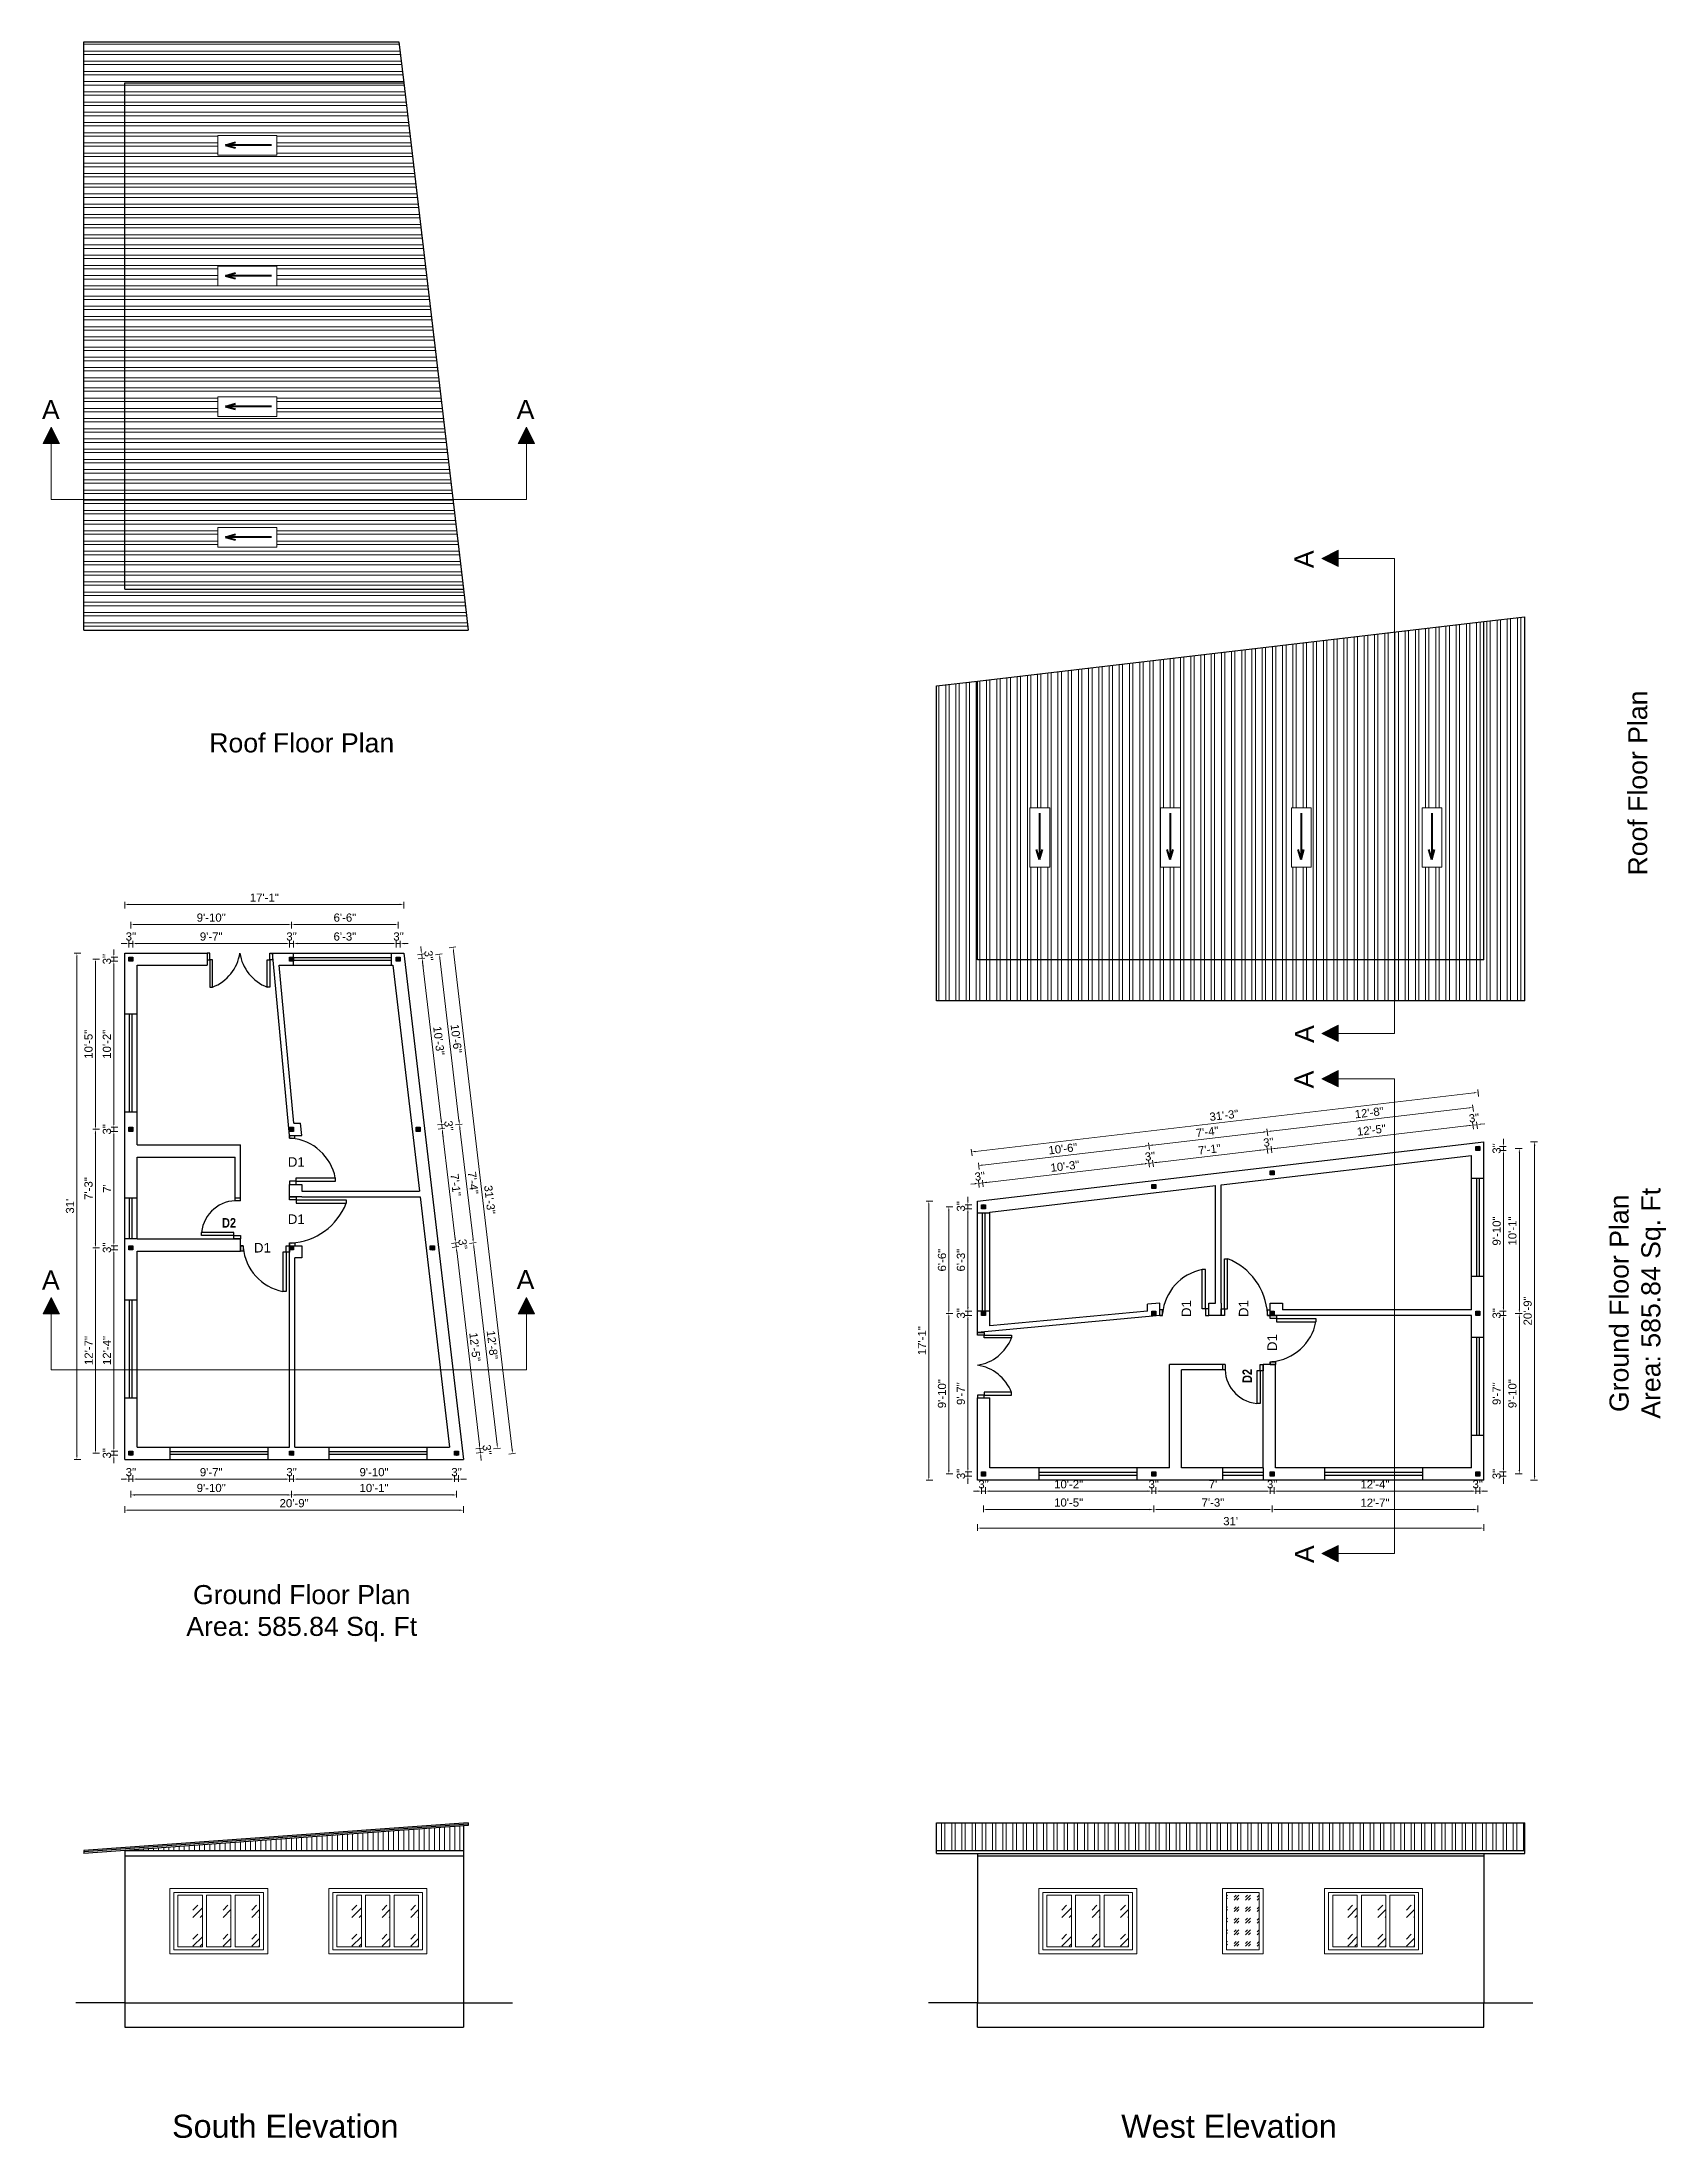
# Model space of a CAD drawing. Header units: inches. Extents: x 54699 to 80583, y -8431 to -3547.
# Drawn here: x 75927 to 77120, y -5639 to -4099 of the extents above; entities that cross this region are included whole.
import ezdxf

# ---------------------------------------------------------------- set-up
doc = ezdxf.new("R2010")
doc.units = ezdxf.units.IN
doc.header["$LTSCALE"] = 0.5
doc.header["$MEASUREMENT"] = 0
doc.header["$PDMODE"] = 66
for name, color, linetype, lineweight in [('DIM_LINE', 173, 'Continuous', 20), ('door', 202, 'Continuous', 5), ('steps', 253, 'Continuous', 20), ('Toilet', 7, 'Continuous', 25), ('truss', 1, 'Continuous', 25), ('WALL - A', 1, 'Continuous', 40)]:
    doc.layers.add(name, color=color, linetype=linetype, lineweight=lineweight)
doc.layers.add('DIMENSION', color=5, linetype='Continuous')
doc.styles.add('Lettring Text', font='arial.ttf')
doc.styles.get("Standard").update_dxf_attribs({"font": 'arial.ttf'})
doc.dimstyles.new('Copy of Standard', dxfattribs={"dimtxt": 6, "dimasz": 2.875, "dimexe": 2, "dimexo": 4, "dimgap": 2, "dimtad": 1, "dimdec": 0, "dimrnd": 1, "dimzin": 0, "dimdsep": 46, "dimlunit": 4, "dimtxsty": 'Lettring Text', "dimcen": 0.1, "dimclrd": 7, "dimclre": 7, "dimclrt": 7, "dimazin": 0, "dimtfac": 0.645, "dimtdec": 0, "dimtmove": 1, "dimatfit": 0, "dimfxl": 3, "dimfxlon": 1, "dimtfillclr": 256, "dimtolj": 1, "dimtzin": 0, "dimlwd": -1, "dimlwe": -1, "dimarcsym": 2})
pattern_1 = [(45, (2059.24337, 0), (-0.08838834765, 0.08838834765), [])]
pattern_2 = [(45, (2058.74337, 0), (-0.08838834765, 0.08838834765), [])]
pattern_3 = [(180, (1390.345, 639.3444), (-4e-16, -7.5), []), (180, (1387.845, 641.8444), (-4e-16, -7.5), [])]
pattern_4 = [(135, (71845.57601, -79083.93757), (-0.08838834765, -0.08838834765), [])]
pattern_5 = [(135, (71845.57601, -79084.43757), (-0.08838834765, -0.08838834765), [])]
pattern_6 = [(270, (71845.576, -79370.686), (7.5, -9e-16), []), (270, (71843.076, -79373.186), (7.5, -9e-16), [])]

msp = doc.modelspace()

# ---------------------------------------------------------------- texts
at = {"color": 7, "linetype": 'ByBlock', "lineweight": 5}
for s, insert, char_height, width, attachment_point in [('A', (75939.8, -4362.1), 14, 26.58, 3), ('A', (76288.5, -4361.9), 14, 26.58, 3), ('{\\fArial CE|b0|i0|c0|p34;Roof\\fArial CE|b0|i0|c238|p34; Floor Plan}', (76117.6, -4614), 14, 235.547, 5), ('A', (75939.8, -5001.5), 14, 26.58, 3), ('A', (76288.5, -5001.2), 14, 26.58, 3), ('{\\fArial CE|b0|i0|c238|p34;Ground Floor Plan\\PArea: \\fArial CE|b0|i0|c0|p34;585.84\\fArial CE|b0|i0|c238|p34; Sq. Ft}', (76117.6, -5253.4), 14, 235.547, 5), ('{\\fArial CE|b0|i0|c238|p34;\\P\\fArial CE|b0|i0|c0|p34;\\H2.8333x;South Elevation}', (76105.5, -5625.3), 6, 232.962, 5), ('{\\fArial CE|b0|i0|c238|p34;\\P\\fArial CE|b0|i0|c0|p34;\\H2.8333x;West Elevation}', (76798.7, -5625.3), 6, 232.962, 5)]:
    msp.add_mtext(s, dxfattribs=dict(at, insert=insert, char_height=char_height, width=width, attachment_point=attachment_point))
at = {"color": 7, "linetype": 'ByBlock', "lineweight": 5, "char_height": 14, "rotation": 90}
for s, insert, width, attachment_point in [('A', (76846.8, -4472.5), 26.58, 3), ('{\\fArial CE|b0|i0|c0|p34;Roof\\fArial CE|b0|i0|c238|p34; Floor Plan}', (77099, -4643.4), 235.547, 5), ('A', (76847.1, -4821.3), 26.58, 3), ('A', (76846.8, -4854.7), 26.58, 3), ('{\\fArial CE|b0|i0|c238|p34;Ground Floor Plan\\PArea: \\fArial CE|b0|i0|c0|p34;585.84\\fArial CE|b0|i0|c238|p34; Sq. Ft}', (77099, -5025.6), 235.547, 5), ('A', (76847.1, -5203.4), 26.58, 3)]:
    msp.add_mtext(s, dxfattribs=dict(at, insert=insert, width=width, attachment_point=attachment_point))
at = {"layer": 'steps', "color": 7, "ltscale": 0.3, "char_height": 7}
for insert, attachment_point in [((76113.6, -4918.3), 2), ((76113.6, -4967.3), 8), ((76088.7, -4988.3), 8)]:
    msp.add_mtext_dynamic_manual_height_columns('{\\W1;D1}', width=18.621, gutter_width=40, heights=[0], dxfattribs=dict(at, insert=insert, attachment_point=attachment_point))
at = {"layer": 'steps', "color": 7, "ltscale": 0.3, "insert": (76064.2, -4963), "char_height": 7, "width": 55.268, "attachment_point": 2}
msp.add_mtext('{\\fTechnic|b1|i0|c2|p2;D2}', dxfattribs=at)
at = {"layer": 'steps', "color": 7, "ltscale": 0.3, "char_height": 7, "rotation": 90}
for insert, attachment_point in [((76763.9, -5029.5), 2), ((76812.9, -5029.5), 8), ((76833.9, -5054.5), 8)]:
    msp.add_mtext_dynamic_manual_height_columns('{\\W1;D1}', width=18.621, gutter_width=40, heights=[0], dxfattribs=dict(at, insert=insert, attachment_point=attachment_point))
at = {"layer": 'steps', "color": 7, "ltscale": 0.3, "insert": (76808.6, -5079), "char_height": 7, "width": 55.268, "attachment_point": 2, "rotation": 90}
msp.add_mtext('{\\fTechnic|b1|i0|c2|p2;D2}', dxfattribs=at)

# ---------------------------------------------------------------- blocks, each defined once
blk = doc.blocks.new('*D981')
at = {"layer": 'Defpoints', "color": 0, "ltscale": 0.5, "transparency": 16777216}
for p in [(75990.6, -4771.3), (75993.6, -4761.3), (75993.6, -4771.3)]:
    blk.add_point(p, dxfattribs=at)
at = {"layer": 'steps', "color": 7, "ltscale": 0.5, "transparency": 16777216}
for p, q in [((75987.8, -4761.3), (75984.9, -4761.3)), ((75990.6, -4764.3), (75990.6, -4759.3)), ((75990.6, -4761.3), (75993.6, -4761.3)), ((75993.6, -4764.3), (75993.6, -4759.3)), ((75996.5, -4761.3), (75999.4, -4761.3))]:
    blk.add_line(p, q, dxfattribs=at)
for points in [[(75987.8, -4760.8), (75987.8, -4761.8), (75990.6, -4761.3)], [(75996.5, -4760.8), (75996.5, -4761.8), (75993.6, -4761.3)]]:
    blk.add_solid(points, dxfattribs=at)
at = {"layer": 'steps', "color": 7, "ltscale": 0.5, "transparency": 16777216, "insert": (75992.1, -4756.2), "char_height": 6, "attachment_point": 5, "style": 'Lettring Text'}
blk.add_mtext('\\A1;3"', dxfattribs=at)
blk = doc.blocks.new('*D982')
at = {"layer": 'Defpoints', "color": 0, "transparency": 16777216}
for p in [(75993.6, -4771.3), (76108.6, -4761.3), (76108.6, -4771.3)]:
    blk.add_point(p, dxfattribs=at)
at = {"layer": 'steps', "color": 7, "transparency": 16777216}
for p, q in [((75993.6, -4764.3), (75993.6, -4759.3)), ((75996.5, -4761.3), (76105.8, -4761.3)), ((76108.6, -4764.3), (76108.6, -4759.3))]:
    blk.add_line(p, q, dxfattribs=at)
for points in [[(75996.5, -4760.8), (75996.5, -4761.8), (75993.6, -4761.3)], [(76105.8, -4760.8), (76105.8, -4761.8), (76108.6, -4761.3)]]:
    blk.add_solid(points, dxfattribs=at)
at = {"layer": 'steps', "color": 7, "transparency": 16777216, "insert": (76051.1, -4756.2), "char_height": 6, "attachment_point": 5, "style": 'Lettring Text'}
blk.add_mtext('\\A1;9\'-7"', dxfattribs=at)
blk = doc.blocks.new('*D983')
at = {"layer": 'Defpoints', "color": 0, "transparency": 16777216}
for p in [(76108.6, -4771.3), (76111.6, -4761.3), (76111.6, -4771.3)]:
    blk.add_point(p, dxfattribs=at)
at = {"layer": 'steps', "color": 7, "transparency": 16777216}
for p, q in [((76105.8, -4761.3), (76102.9, -4761.3)), ((76108.6, -4764.3), (76108.6, -4759.3)), ((76108.6, -4761.3), (76111.6, -4761.3)), ((76111.6, -4764.3), (76111.6, -4759.3)), ((76114.5, -4761.3), (76117.4, -4761.3))]:
    blk.add_line(p, q, dxfattribs=at)
for points in [[(76105.8, -4760.8), (76105.8, -4761.8), (76108.6, -4761.3)], [(76114.5, -4760.8), (76114.5, -4761.8), (76111.6, -4761.3)]]:
    blk.add_solid(points, dxfattribs=at)
at = {"layer": 'steps', "color": 7, "transparency": 16777216, "insert": (76110.1, -4756.2), "char_height": 6, "attachment_point": 5, "style": 'Lettring Text'}
blk.add_mtext('\\A1;3"', dxfattribs=at)
blk = doc.blocks.new('*D984')
at = {"layer": 'Defpoints', "color": 0, "transparency": 16777216}
for p in [(76111.6, -4771.3), (76187, -4761.3), (76187, -4771.3)]:
    blk.add_point(p, dxfattribs=at)
at = {"layer": 'steps', "color": 7, "transparency": 16777216}
for p, q in [((76111.6, -4764.3), (76111.6, -4759.3)), ((76114.5, -4761.3), (76184.1, -4761.3)), ((76187, -4764.3), (76187, -4759.3))]:
    blk.add_line(p, q, dxfattribs=at)
for points in [[(76114.5, -4760.8), (76114.5, -4761.8), (76111.6, -4761.3)], [(76184.1, -4760.8), (76184.1, -4761.8), (76187, -4761.3)]]:
    blk.add_solid(points, dxfattribs=at)
at = {"layer": 'steps', "color": 7, "transparency": 16777216, "insert": (76149.3, -4756.2), "char_height": 6, "attachment_point": 5, "style": 'Lettring Text'}
blk.add_mtext('\\A1;6\'-3"', dxfattribs=at)
blk = doc.blocks.new('*D985')
at = {"layer": 'Defpoints', "color": 0, "transparency": 16777216}
for p in [(76187, -4771.3), (76190, -4761.3), (76190, -4771.3)]:
    blk.add_point(p, dxfattribs=at)
at = {"layer": 'steps', "color": 7, "transparency": 16777216}
for p, q in [((76184.1, -4761.3), (76181.3, -4761.3)), ((76187, -4764.3), (76187, -4759.3)), ((76187, -4761.3), (76190, -4761.3)), ((76190, -4764.3), (76190, -4759.3)), ((76192.9, -4761.3), (76195.8, -4761.3))]:
    blk.add_line(p, q, dxfattribs=at)
for points in [[(76184.1, -4760.8), (76184.1, -4761.8), (76187, -4761.3)], [(76192.9, -4760.8), (76192.9, -4761.8), (76190, -4761.3)]]:
    blk.add_solid(points, dxfattribs=at)
at = {"layer": 'steps', "color": 7, "transparency": 16777216, "insert": (76188.7, -4756.2), "char_height": 6, "attachment_point": 5, "style": 'Lettring Text'}
blk.add_mtext('\\A1;3"', dxfattribs=at)
blk = doc.blocks.new('*D986')
at = {"layer": 'Defpoints', "color": 0, "transparency": 16777216}
for p in [(76110.1, -4747.3), (75992.1, -4772.8), (76110.1, -4772.8)]:
    blk.add_point(p, dxfattribs=at)
at = {"layer": 'steps', "color": 7, "transparency": 16777216}
for p, q in [((75992.1, -4750.3), (75992.1, -4745.3)), ((75995, -4747.3), (76107.3, -4747.3)), ((76110.1, -4750.3), (76110.1, -4745.3))]:
    blk.add_line(p, q, dxfattribs=at)
for points in [[(75995, -4746.9), (75995, -4747.8), (75992.1, -4747.3)], [(76107.3, -4746.9), (76107.3, -4747.8), (76110.1, -4747.3)]]:
    blk.add_solid(points, dxfattribs=at)
at = {"layer": 'steps', "color": 7, "transparency": 16777216, "insert": (76051.1, -4742.3), "char_height": 6, "attachment_point": 5, "style": 'Lettring Text'}
blk.add_mtext('\\A1;9\'-10"', dxfattribs=at)
blk = doc.blocks.new('*D987')
at = {"layer": 'Defpoints', "color": 0, "transparency": 16777216}
for p in [(76188.5, -4747.3), (76110.1, -4772.8), (76188.5, -4772.8)]:
    blk.add_point(p, dxfattribs=at)
at = {"layer": 'steps', "color": 7, "transparency": 16777216}
for p, q in [((76110.1, -4750.3), (76110.1, -4745.3)), ((76113, -4747.3), (76185.6, -4747.3)), ((76188.5, -4750.3), (76188.5, -4745.3))]:
    blk.add_line(p, q, dxfattribs=at)
for points in [[(76113, -4746.9), (76113, -4747.8), (76110.1, -4747.3)], [(76185.6, -4746.9), (76185.6, -4747.8), (76188.5, -4747.3)]]:
    blk.add_solid(points, dxfattribs=at)
at = {"layer": 'steps', "color": 7, "transparency": 16777216, "insert": (76149.3, -4742.3), "char_height": 6, "attachment_point": 5, "style": 'Lettring Text'}
blk.add_mtext('\\A1;6\'-6"', dxfattribs=at)
blk = doc.blocks.new('*D988')
at = {"layer": 'Defpoints', "color": 0, "transparency": 16777216}
for p in [(76192.5, -4732.6), (75987.6, -4768.3), (76192.5, -4768.3)]:
    blk.add_point(p, dxfattribs=at)
at = {"layer": 'steps', "color": 7, "transparency": 16777216}
for p, q in [((75987.6, -4735.6), (75987.6, -4730.6)), ((75990.5, -4732.6), (76189.6, -4732.6)), ((76192.5, -4735.6), (76192.5, -4730.6))]:
    blk.add_line(p, q, dxfattribs=at)
for points in [[(75990.5, -4732.1), (75990.5, -4733.1), (75987.6, -4732.6)], [(76189.6, -4732.1), (76189.6, -4733.1), (76192.5, -4732.6)]]:
    blk.add_solid(points, dxfattribs=at)
at = {"layer": 'steps', "color": 7, "transparency": 16777216, "insert": (76090.1, -4727.6), "char_height": 6, "attachment_point": 5, "style": 'Lettring Text'}
blk.add_mtext('\\A1;17\'-1"', dxfattribs=at)
blk = doc.blocks.new('*D989')
at = {"layer": 'Defpoints', "color": 0, "transparency": 16777216}
for p in [(75990.6, -5137.3), (75993.6, -5137.3), (75993.6, -5154.8)]:
    blk.add_point(p, dxfattribs=at)
at = {"layer": 'steps', "color": 7, "transparency": 16777216}
for p, q in [((75987.8, -5154.8), (75984.9, -5154.8)), ((75990.6, -5151.8), (75990.6, -5156.8)), ((75990.6, -5154.8), (75993.6, -5154.8)), ((75993.6, -5151.8), (75993.6, -5156.8)), ((75996.5, -5154.8), (75999.4, -5154.8))]:
    blk.add_line(p, q, dxfattribs=at)
for points in [[(75987.8, -5154.3), (75987.8, -5155.2), (75990.6, -5154.8)], [(75996.5, -5154.3), (75996.5, -5155.2), (75993.6, -5154.8)]]:
    blk.add_solid(points, dxfattribs=at)
at = {"layer": 'steps', "color": 7, "transparency": 16777216, "insert": (75992.1, -5149.7), "char_height": 6, "attachment_point": 5, "style": 'Lettring Text'}
blk.add_mtext('\\A1;3"', dxfattribs=at)
blk = doc.blocks.new('*D990')
at = {"layer": 'Defpoints', "color": 0, "transparency": 16777216}
for p in [(75993.6, -5137.3), (76108.6, -5137.3), (76108.6, -5154.8)]:
    blk.add_point(p, dxfattribs=at)
at = {"layer": 'steps', "color": 7, "transparency": 16777216}
for p, q in [((75993.6, -5151.8), (75993.6, -5156.8)), ((75996.5, -5154.8), (76105.8, -5154.8)), ((76108.6, -5151.8), (76108.6, -5156.8))]:
    blk.add_line(p, q, dxfattribs=at)
for points in [[(75996.5, -5154.3), (75996.5, -5155.2), (75993.6, -5154.8)], [(76105.8, -5154.3), (76105.8, -5155.2), (76108.6, -5154.8)]]:
    blk.add_solid(points, dxfattribs=at)
at = {"layer": 'steps', "color": 7, "transparency": 16777216, "insert": (76051.1, -5149.7), "char_height": 6, "attachment_point": 5, "style": 'Lettring Text'}
blk.add_mtext('\\A1;9\'-7"', dxfattribs=at)
blk = doc.blocks.new('*D991')
at = {"layer": 'Defpoints', "color": 0, "transparency": 16777216}
for p in [(76108.6, -5137.3), (76111.6, -5137.3), (76111.6, -5154.8)]:
    blk.add_point(p, dxfattribs=at)
at = {"layer": 'steps', "color": 7, "transparency": 16777216}
for p, q in [((76105.8, -5154.8), (76102.9, -5154.8)), ((76108.6, -5151.8), (76108.6, -5156.8)), ((76108.6, -5154.8), (76111.6, -5154.8)), ((76111.6, -5151.8), (76111.6, -5156.8)), ((76114.5, -5154.8), (76117.4, -5154.8))]:
    blk.add_line(p, q, dxfattribs=at)
for points in [[(76105.8, -5154.3), (76105.8, -5155.2), (76108.6, -5154.8)], [(76114.5, -5154.3), (76114.5, -5155.2), (76111.6, -5154.8)]]:
    blk.add_solid(points, dxfattribs=at)
at = {"layer": 'steps', "color": 7, "transparency": 16777216, "insert": (76110.1, -5149.7), "char_height": 6, "attachment_point": 5, "style": 'Lettring Text'}
blk.add_mtext('\\A1;3"', dxfattribs=at)
blk = doc.blocks.new('*D994')
at = {"layer": 'Defpoints', "color": 0, "transparency": 16777216}
for p in [(76111.6, -5137.3), (76229.8, -5137.3), (76229.8, -5154.8)]:
    blk.add_point(p, dxfattribs=at)
at = {"layer": 'steps', "color": 7, "transparency": 16777216}
for p, q in [((76111.6, -5151.8), (76111.6, -5156.8)), ((76114.5, -5154.8), (76226.9, -5154.8)), ((76229.8, -5151.8), (76229.8, -5156.8))]:
    blk.add_line(p, q, dxfattribs=at)
for points in [[(76114.5, -5154.3), (76114.5, -5155.2), (76111.6, -5154.8)], [(76226.9, -5154.3), (76226.9, -5155.2), (76229.8, -5154.8)]]:
    blk.add_solid(points, dxfattribs=at)
at = {"layer": 'steps', "color": 7, "transparency": 16777216, "insert": (76170.7, -5149.7), "char_height": 6, "attachment_point": 5, "style": 'Lettring Text'}
blk.add_mtext('\\A1;9\'-10"', dxfattribs=at)
blk = doc.blocks.new('*D995')
at = {"layer": 'Defpoints', "color": 0, "transparency": 16777216}
for p in [(76229.8, -5137.3), (76232.8, -5137.3), (76232.8, -5154.8)]:
    blk.add_point(p, dxfattribs=at)
at = {"layer": 'steps', "color": 7, "transparency": 16777216}
for p, q in [((76226.9, -5154.8), (76224, -5154.8)), ((76229.8, -5151.8), (76229.8, -5156.8)), ((76229.8, -5154.8), (76232.8, -5154.8)), ((76232.8, -5151.8), (76232.8, -5156.8)), ((76235.6, -5154.8), (76238.5, -5154.8))]:
    blk.add_line(p, q, dxfattribs=at)
for points in [[(76226.9, -5154.3), (76226.9, -5155.2), (76229.8, -5154.8)], [(76235.6, -5154.3), (76235.6, -5155.2), (76232.8, -5154.8)]]:
    blk.add_solid(points, dxfattribs=at)
at = {"layer": 'steps', "color": 7, "transparency": 16777216, "insert": (76231.3, -5149.7), "char_height": 6, "attachment_point": 5, "style": 'Lettring Text'}
blk.add_mtext('\\A1;3"', dxfattribs=at)
blk = doc.blocks.new('*D996')
at = {"layer": 'Defpoints', "color": 0, "transparency": 16777216}
for p in [(75992.1, -5135.8), (76110.1, -5135.8), (76110.1, -5166.4)]:
    blk.add_point(p, dxfattribs=at)
at = {"layer": 'steps', "color": 7, "transparency": 16777216}
for p, q in [((75992.1, -5163.4), (75992.1, -5168.4)), ((75995, -5166.4), (76107.3, -5166.4)), ((76110.1, -5163.4), (76110.1, -5168.4))]:
    blk.add_line(p, q, dxfattribs=at)
for points in [[(75995, -5165.9), (75995, -5166.9), (75992.1, -5166.4)], [(76107.3, -5165.9), (76107.3, -5166.9), (76110.1, -5166.4)]]:
    blk.add_solid(points, dxfattribs=at)
at = {"layer": 'steps', "color": 7, "transparency": 16777216, "insert": (76051.1, -5161.3), "char_height": 6, "attachment_point": 5, "style": 'Lettring Text'}
blk.add_mtext('\\A1;9\'-10"', dxfattribs=at)
blk = doc.blocks.new('*D997')
at = {"layer": 'Defpoints', "color": 0, "transparency": 16777216}
for p in [(76110.1, -5135.8), (76231.3, -5135.8), (76231.3, -5166.4)]:
    blk.add_point(p, dxfattribs=at)
at = {"layer": 'steps', "color": 7, "transparency": 16777216}
for p, q in [((76110.1, -5163.4), (76110.1, -5168.4)), ((76113, -5166.4), (76228.4, -5166.4)), ((76231.3, -5163.4), (76231.3, -5168.4))]:
    blk.add_line(p, q, dxfattribs=at)
for points in [[(76113, -5165.9), (76113, -5166.9), (76110.1, -5166.4)], [(76228.4, -5165.9), (76228.4, -5166.9), (76231.3, -5166.4)]]:
    blk.add_solid(points, dxfattribs=at)
at = {"layer": 'steps', "color": 7, "transparency": 16777216, "insert": (76170.7, -5161.3), "char_height": 6, "attachment_point": 5, "style": 'Lettring Text'}
blk.add_mtext('\\A1;10\'-1"', dxfattribs=at)
blk = doc.blocks.new('*D992')
at = {"layer": 'Defpoints', "color": 0, "transparency": 16777216}
for p in [(75987.6, -5140.3), (76236.3, -5140.3), (76236.3, -5177.6)]:
    blk.add_point(p, dxfattribs=at)
at = {"layer": 'steps', "color": 7, "transparency": 16777216}
for p, q in [((75987.6, -5174.6), (75987.6, -5179.6)), ((75990.5, -5177.6), (76233.4, -5177.6)), ((76236.3, -5174.6), (76236.3, -5179.6))]:
    blk.add_line(p, q, dxfattribs=at)
for points in [[(75990.5, -5177.1), (75990.5, -5178.1), (75987.6, -5177.6)], [(76233.4, -5177.1), (76233.4, -5178.1), (76236.3, -5177.6)]]:
    blk.add_solid(points, dxfattribs=at)
at = {"layer": 'steps', "color": 7, "transparency": 16777216, "insert": (76112, -5172.5), "char_height": 6, "attachment_point": 5, "style": 'Lettring Text'}
blk.add_mtext('\\A1;20\'-9"', dxfattribs=at)
blk = doc.blocks.new('*D993')
at = {"layer": 'Defpoints', "color": 0, "transparency": 16777216}
for p in [(75979.6, -5137.3), (75990.6, -5134.3), (75990.6, -5137.3)]:
    blk.add_point(p, dxfattribs=at)
at = {"layer": 'steps', "color": 7, "transparency": 16777216}
for p, q in [((75982.6, -5134.3), (75977.6, -5134.3)), ((75982.6, -5137.3), (75977.6, -5137.3)), ((75979.6, -5131.4), (75979.6, -5128.6)), ((75979.6, -5134.3), (75979.6, -5137.3)), ((75979.6, -5140.2), (75979.6, -5143.1))]:
    blk.add_line(p, q, dxfattribs=at)
for points in [[(75979.1, -5131.4), (75980, -5131.4), (75979.6, -5134.3)], [(75979.1, -5140.2), (75980, -5140.2), (75979.6, -5137.3)]]:
    blk.add_solid(points, dxfattribs=at)
at = {"layer": 'steps', "color": 7, "transparency": 16777216, "insert": (75974.5, -5135.8), "char_height": 6, "attachment_point": 5, "rotation": 90, "style": 'Lettring Text'}
blk.add_mtext('\\A1;3"', dxfattribs=at)
blk = doc.blocks.new('*D998')
at = {"layer": 'Defpoints', "color": 0, "transparency": 16777216}
for p in [(75979.6, -4986.3), (75990.6, -4986.3), (75990.6, -5134.3)]:
    blk.add_point(p, dxfattribs=at)
at = {"layer": 'steps', "color": 7, "transparency": 16777216}
for p, q in [((75982.6, -4986.3), (75977.6, -4986.3)), ((75979.6, -5131.4), (75979.6, -4989.2)), ((75982.6, -5134.3), (75977.6, -5134.3))]:
    blk.add_line(p, q, dxfattribs=at)
for points in [[(75979.1, -4989.2), (75980, -4989.2), (75979.6, -4986.3)], [(75979.1, -5131.4), (75980, -5131.4), (75979.6, -5134.3)]]:
    blk.add_solid(points, dxfattribs=at)
at = {"layer": 'steps', "color": 7, "transparency": 16777216, "insert": (75974.5, -5060.3), "char_height": 6, "attachment_point": 5, "rotation": 90, "style": 'Lettring Text'}
blk.add_mtext('\\A1;12\'-4"', dxfattribs=at)
blk = doc.blocks.new('*D999')
at = {"layer": 'Defpoints', "color": 0, "transparency": 16777216}
for p in [(75979.6, -4983.3), (75990.6, -4983.3), (75990.6, -4986.3)]:
    blk.add_point(p, dxfattribs=at)
at = {"layer": 'steps', "color": 7, "transparency": 16777216}
for p, q in [((75982.6, -4983.3), (75977.6, -4983.3)), ((75982.6, -4986.3), (75977.6, -4986.3)), ((75979.6, -4980.4), (75979.6, -4977.6)), ((75979.6, -4986.3), (75979.6, -4983.3)), ((75979.6, -4989.2), (75979.6, -4992.1))]:
    blk.add_line(p, q, dxfattribs=at)
for points in [[(75979.1, -4980.4), (75980, -4980.4), (75979.6, -4983.3)], [(75979.1, -4989.2), (75980, -4989.2), (75979.6, -4986.3)]]:
    blk.add_solid(points, dxfattribs=at)
at = {"layer": 'steps', "color": 7, "transparency": 16777216, "insert": (75974.5, -4984.8), "char_height": 6, "attachment_point": 5, "rotation": 90, "style": 'Lettring Text'}
blk.add_mtext('\\A1;3"', dxfattribs=at)
blk = doc.blocks.new('*D1000')
at = {"layer": 'Defpoints', "color": 0, "transparency": 16777216}
for p in [(75979.6, -4899.3), (75990.6, -4899.3), (75990.6, -4983.3)]:
    blk.add_point(p, dxfattribs=at)
at = {"layer": 'steps', "color": 7, "transparency": 16777216}
for p, q in [((75982.6, -4899.3), (75977.6, -4899.3)), ((75979.6, -4980.4), (75979.6, -4902.2)), ((75982.6, -4983.3), (75977.6, -4983.3))]:
    blk.add_line(p, q, dxfattribs=at)
for points in [[(75979.1, -4902.2), (75980, -4902.2), (75979.6, -4899.3)], [(75979.1, -4980.4), (75980, -4980.4), (75979.6, -4983.3)]]:
    blk.add_solid(points, dxfattribs=at)
at = {"layer": 'steps', "color": 7, "transparency": 16777216, "insert": (75974.6, -4941.3), "char_height": 6, "attachment_point": 5, "rotation": 90, "style": 'Lettring Text'}
blk.add_mtext("\\A1;7'", dxfattribs=at)
blk = doc.blocks.new('*D1001')
at = {"layer": 'Defpoints', "color": 0, "transparency": 16777216}
for p in [(75979.6, -4896.3), (75990.6, -4896.3), (75990.6, -4899.3)]:
    blk.add_point(p, dxfattribs=at)
at = {"layer": 'steps', "color": 7, "transparency": 16777216}
for p, q in [((75982.6, -4896.3), (75977.6, -4896.3)), ((75979.6, -4893.4), (75979.6, -4890.6)), ((75979.6, -4899.3), (75979.6, -4896.3)), ((75982.6, -4899.3), (75977.6, -4899.3)), ((75979.6, -4902.2), (75979.6, -4905.1))]:
    blk.add_line(p, q, dxfattribs=at)
for points in [[(75979.1, -4893.4), (75980, -4893.4), (75979.6, -4896.3)], [(75979.1, -4902.2), (75980, -4902.2), (75979.6, -4899.3)]]:
    blk.add_solid(points, dxfattribs=at)
at = {"layer": 'steps', "color": 7, "transparency": 16777216, "insert": (75974.5, -4897.8), "char_height": 6, "attachment_point": 5, "rotation": 90, "style": 'Lettring Text'}
blk.add_mtext('\\A1;3"', dxfattribs=at)
blk = doc.blocks.new('*D1002')
at = {"layer": 'Defpoints', "color": 0, "transparency": 16777216}
for p in [(75979.6, -4774.3), (75990.6, -4774.3), (75990.6, -4896.3)]:
    blk.add_point(p, dxfattribs=at)
at = {"layer": 'steps', "color": 7, "transparency": 16777216}
for p, q in [((75982.6, -4774.3), (75977.6, -4774.3)), ((75979.6, -4893.4), (75979.6, -4777.2)), ((75982.6, -4896.3), (75977.6, -4896.3))]:
    blk.add_line(p, q, dxfattribs=at)
for points in [[(75979.1, -4777.2), (75980, -4777.2), (75979.6, -4774.3)], [(75979.1, -4893.4), (75980, -4893.4), (75979.6, -4896.3)]]:
    blk.add_solid(points, dxfattribs=at)
at = {"layer": 'steps', "color": 7, "transparency": 16777216, "insert": (75974.5, -4835.3), "char_height": 6, "attachment_point": 5, "rotation": 90, "style": 'Lettring Text'}
blk.add_mtext('\\A1;10\'-2"', dxfattribs=at)
blk = doc.blocks.new('*D1003')
at = {"layer": 'Defpoints', "color": 0, "transparency": 16777216}
for p in [(75979.6, -4771.3), (75990.6, -4771.3), (75990.6, -4774.3)]:
    blk.add_point(p, dxfattribs=at)
at = {"layer": 'steps', "color": 7, "transparency": 16777216}
for p, q in [((75982.6, -4771.3), (75977.6, -4771.3)), ((75979.6, -4768.4), (75979.6, -4765.6)), ((75979.6, -4774.3), (75979.6, -4771.3)), ((75982.6, -4774.3), (75977.6, -4774.3)), ((75979.6, -4777.2), (75979.6, -4780.1))]:
    blk.add_line(p, q, dxfattribs=at)
for points in [[(75979.1, -4768.4), (75980, -4768.4), (75979.6, -4771.3)], [(75979.1, -4777.2), (75980, -4777.2), (75979.6, -4774.3)]]:
    blk.add_solid(points, dxfattribs=at)
at = {"layer": 'steps', "color": 7, "transparency": 16777216, "insert": (75974.5, -4772.8), "char_height": 6, "attachment_point": 5, "rotation": 90, "style": 'Lettring Text'}
blk.add_mtext('\\A1;3"', dxfattribs=at)
blk = doc.blocks.new('*D1004')
at = {"layer": 'Defpoints', "color": 0, "transparency": 16777216}
for p in [(75966.1, -4984.8), (75992.1, -4984.8), (75992.1, -5135.8)]:
    blk.add_point(p, dxfattribs=at)
at = {"layer": 'steps', "color": 7, "transparency": 16777216}
for p, q in [((75969.1, -4984.8), (75964.1, -4984.8)), ((75966.1, -5132.9), (75966.1, -4987.7)), ((75969.1, -5135.8), (75964.1, -5135.8))]:
    blk.add_line(p, q, dxfattribs=at)
for points in [[(75965.6, -4987.7), (75966.6, -4987.7), (75966.1, -4984.8)], [(75965.6, -5132.9), (75966.6, -5132.9), (75966.1, -5135.8)]]:
    blk.add_solid(points, dxfattribs=at)
at = {"layer": 'steps', "color": 7, "transparency": 16777216, "insert": (75961.1, -5060.3), "char_height": 6, "attachment_point": 5, "rotation": 90, "style": 'Lettring Text'}
blk.add_mtext('\\A1;12\'-7"', dxfattribs=at)
blk = doc.blocks.new('*D1005')
at = {"layer": 'Defpoints', "color": 0, "transparency": 16777216}
for p in [(75966.1, -4897.8), (75992.1, -4897.8), (75992.1, -4984.8)]:
    blk.add_point(p, dxfattribs=at)
at = {"layer": 'steps', "color": 7, "transparency": 16777216}
for p, q in [((75969.1, -4897.8), (75964.1, -4897.8)), ((75966.1, -4981.9), (75966.1, -4900.7)), ((75969.1, -4984.8), (75964.1, -4984.8))]:
    blk.add_line(p, q, dxfattribs=at)
for points in [[(75965.6, -4900.7), (75966.6, -4900.7), (75966.1, -4897.8)], [(75965.6, -4981.9), (75966.6, -4981.9), (75966.1, -4984.8)]]:
    blk.add_solid(points, dxfattribs=at)
at = {"layer": 'steps', "color": 7, "transparency": 16777216, "insert": (75961, -4941.3), "char_height": 6, "attachment_point": 5, "rotation": 90, "style": 'Lettring Text'}
blk.add_mtext('\\A1;7\'-3"', dxfattribs=at)
blk = doc.blocks.new('*D1006')
at = {"layer": 'Defpoints', "color": 0, "transparency": 16777216}
for p in [(75966.1, -4772.8), (75992.1, -4772.8), (75992.1, -4897.8)]:
    blk.add_point(p, dxfattribs=at)
at = {"layer": 'steps', "color": 7, "transparency": 16777216}
for p, q in [((75969.1, -4772.8), (75964.1, -4772.8)), ((75966.1, -4894.9), (75966.1, -4775.7)), ((75969.1, -4897.8), (75964.1, -4897.8))]:
    blk.add_line(p, q, dxfattribs=at)
for points in [[(75965.6, -4775.7), (75966.6, -4775.7), (75966.1, -4772.8)], [(75965.6, -4894.9), (75966.6, -4894.9), (75966.1, -4897.8)]]:
    blk.add_solid(points, dxfattribs=at)
at = {"layer": 'steps', "color": 7, "transparency": 16777216, "insert": (75961, -4835.3), "char_height": 6, "attachment_point": 5, "rotation": 90, "style": 'Lettring Text'}
blk.add_mtext('\\A1;10\'-5"', dxfattribs=at)
blk = doc.blocks.new('*D1007')
at = {"layer": 'Defpoints', "color": 0, "transparency": 16777216}
for p in [(75952.4, -4768.3), (75987.6, -4768.3), (75987.6, -5140.3)]:
    blk.add_point(p, dxfattribs=at)
at = {"layer": 'steps', "color": 7, "transparency": 16777216}
for p, q in [((75955.4, -4768.3), (75950.4, -4768.3)), ((75952.4, -5137.4), (75952.4, -4771.2)), ((75955.4, -5140.3), (75950.4, -5140.3))]:
    blk.add_line(p, q, dxfattribs=at)
for points in [[(75952, -4771.2), (75952.9, -4771.2), (75952.4, -4768.3)], [(75952, -5137.4), (75952.9, -5137.4), (75952.4, -5140.3)]]:
    blk.add_solid(points, dxfattribs=at)
at = {"layer": 'steps', "color": 7, "transparency": 16777216, "insert": (75947.4, -4954.3), "char_height": 6, "attachment_point": 5, "rotation": 90, "style": 'Lettring Text'}
blk.add_mtext("\\A1;31'", dxfattribs=at)
blk = doc.blocks.new('*D1008')
at = {"layer": 'Defpoints', "color": 0, "transparency": 16777216}
for p in [(76213.5, -4984.8), (76243.7, -4981.3), (76231.3, -5135.8)]:
    blk.add_point(p, dxfattribs=at)
at = {"layer": 'steps', "color": 7, "transparency": 16777216}
for p, q in [((76240.7, -4981.6), (76245.7, -4981)), ((76261.1, -5129.4), (76244, -4984.1)), ((76258.5, -5132.6), (76263.5, -5132))]:
    blk.add_line(p, q, dxfattribs=at)
for points in [[(76244.5, -4984.1), (76243.6, -4984.2), (76243.7, -4981.3)], [(76261.6, -5129.3), (76260.7, -5129.5), (76261.5, -5132.3)]]:
    blk.add_solid(points, dxfattribs=at)
at = {"layer": 'steps', "color": 7, "transparency": 16777216, "insert": (76257.6, -5056.2), "char_height": 6, "attachment_point": 5, "rotation": 276.7164, "style": 'Lettring Text'}
blk.add_mtext('\\A1;12\'-8"', dxfattribs=at)
blk = doc.blocks.new('*D973')
at = {"layer": 'Defpoints', "color": 0, "transparency": 16777216}
for p in [(76188.3, -4771.3), (76206.1, -4772.3), (76188.7, -4774.3)]:
    blk.add_point(p, dxfattribs=at)
at = {"layer": 'steps', "color": 7, "transparency": 16777216}
for p, q in [((76202.7, -4769.6), (76207.7, -4769)), ((76203.1, -4772.6), (76208, -4772)), ((76205.4, -4766.4), (76205, -4763.6)), ((76205.7, -4769.3), (76206.1, -4772.3)), ((76206.4, -4775.1), (76206.7, -4778))]:
    blk.add_line(p, q, dxfattribs=at)
for points in [[(76205.8, -4766.4), (76204.9, -4766.5), (76205.7, -4769.3)], [(76206.9, -4775.1), (76205.9, -4775.2), (76206.1, -4772.3)]]:
    blk.add_solid(points, dxfattribs=at)
at = {"layer": 'steps', "color": 7, "transparency": 16777216, "insert": (76210.9, -4770.2), "char_height": 6, "attachment_point": 5, "rotation": 276.7164, "style": 'Lettring Text'}
blk.add_mtext('\\A1;3"', dxfattribs=at)
blk = doc.blocks.new('*D974')
at = {"layer": 'Defpoints', "color": 0, "transparency": 16777216}
for p in [(76188.7, -4774.3), (76203.1, -4896.3), (76220.4, -4894.3)]:
    blk.add_point(p, dxfattribs=at)
at = {"layer": 'steps', "color": 7, "transparency": 16777216}
for p, q in [((76203.1, -4772.6), (76208, -4772)), ((76206.4, -4775.1), (76220.1, -4891.4)), ((76217.4, -4894.6), (76222.4, -4894))]:
    blk.add_line(p, q, dxfattribs=at)
for points in [[(76206.9, -4775.1), (76205.9, -4775.2), (76206.1, -4772.3)], [(76220.6, -4891.4), (76219.6, -4891.5), (76220.4, -4894.3)]]:
    blk.add_solid(points, dxfattribs=at)
at = {"layer": 'steps', "color": 7, "transparency": 16777216, "insert": (76218.3, -4832.7), "char_height": 6, "attachment_point": 5, "rotation": 276.7164, "style": 'Lettring Text'}
blk.add_mtext('\\A1;10\'-3"', dxfattribs=at)
blk = doc.blocks.new('*D975')
at = {"layer": 'Defpoints', "color": 0, "transparency": 16777216}
for p in [(76203.1, -4896.3), (76203.4, -4899.3), (76220.8, -4897.3)]:
    blk.add_point(p, dxfattribs=at)
at = {"layer": 'steps', "color": 7, "transparency": 16777216}
for p, q in [((76217.4, -4894.6), (76222.4, -4894)), ((76220.1, -4891.4), (76219.7, -4888.6)), ((76220.4, -4894.3), (76220.8, -4897.3)), ((76217.8, -4897.6), (76222.8, -4897)), ((76221.1, -4900.1), (76221.4, -4903))]:
    blk.add_line(p, q, dxfattribs=at)
for points in [[(76220.6, -4891.4), (76219.6, -4891.5), (76220.4, -4894.3)], [(76221.6, -4900.1), (76220.6, -4900.2), (76220.8, -4897.3)]]:
    blk.add_solid(points, dxfattribs=at)
at = {"layer": 'steps', "color": 7, "transparency": 16777216, "insert": (76225.6, -4895.2), "char_height": 6, "attachment_point": 5, "rotation": 276.7164, "style": 'Lettring Text'}
blk.add_mtext('\\A1;3"', dxfattribs=at)
blk = doc.blocks.new('*D976')
at = {"layer": 'Defpoints', "color": 0, "transparency": 16777216}
for p in [(76203.4, -4899.3), (76213.3, -4983.3), (76230.7, -4981.3)]:
    blk.add_point(p, dxfattribs=at)
at = {"layer": 'steps', "color": 7, "transparency": 16777216}
for p, q in [((76217.8, -4897.6), (76222.8, -4897)), ((76221.1, -4900.1), (76230.3, -4978.4)), ((76227.7, -4981.6), (76232.7, -4981))]:
    blk.add_line(p, q, dxfattribs=at)
for points in [[(76221.6, -4900.1), (76220.6, -4900.2), (76220.8, -4897.3)], [(76230.8, -4978.4), (76229.9, -4978.5), (76230.7, -4981.3)]]:
    blk.add_solid(points, dxfattribs=at)
at = {"layer": 'steps', "color": 7, "transparency": 16777216, "insert": (76230.7, -4938.7), "char_height": 6, "attachment_point": 5, "rotation": 276.7164, "style": 'Lettring Text'}
blk.add_mtext('\\A1;7\'-1"', dxfattribs=at)
blk = doc.blocks.new('*D977')
at = {"layer": 'Defpoints', "color": 0, "transparency": 16777216}
for p in [(76213.3, -4983.3), (76213.7, -4986.3), (76231, -4984.3)]:
    blk.add_point(p, dxfattribs=at)
at = {"layer": 'steps', "color": 7, "transparency": 16777216}
for p, q in [((76227.7, -4981.6), (76232.7, -4981)), ((76228, -4984.6), (76233, -4984)), ((76230.3, -4978.4), (76230, -4975.6)), ((76230.7, -4981.3), (76231, -4984.3)), ((76231.4, -4987.1), (76231.7, -4990))]:
    blk.add_line(p, q, dxfattribs=at)
for points in [[(76230.8, -4978.4), (76229.9, -4978.5), (76230.7, -4981.3)], [(76231.8, -4987.1), (76230.9, -4987.2), (76231, -4984.3)]]:
    blk.add_solid(points, dxfattribs=at)
at = {"layer": 'steps', "color": 7, "transparency": 16777216, "insert": (76235.9, -4982.2), "char_height": 6, "attachment_point": 5, "rotation": 276.7164, "style": 'Lettring Text'}
blk.add_mtext('\\A1;3"', dxfattribs=at)
blk = doc.blocks.new('*D978')
at = {"layer": 'Defpoints', "color": 0, "transparency": 16777216}
for p in [(76213.7, -4986.3), (76231.1, -5134.3), (76248.4, -5132.3)]:
    blk.add_point(p, dxfattribs=at)
at = {"layer": 'steps', "color": 7, "transparency": 16777216}
for p, q in [((76228, -4984.6), (76233, -4984)), ((76231.4, -4987.1), (76248.1, -5129.4)), ((76245.5, -5132.6), (76250.4, -5132))]:
    blk.add_line(p, q, dxfattribs=at)
for points in [[(76231.8, -4987.1), (76230.9, -4987.2), (76231, -4984.3)], [(76248.6, -5129.4), (76247.6, -5129.5), (76248.4, -5132.3)]]:
    blk.add_solid(points, dxfattribs=at)
at = {"layer": 'steps', "color": 7, "transparency": 16777216, "insert": (76244.8, -5057.7), "char_height": 6, "attachment_point": 5, "rotation": 276.7164, "style": 'Lettring Text'}
blk.add_mtext('\\A1;12\'-5"', dxfattribs=at)
blk = doc.blocks.new('*D979')
at = {"layer": 'Defpoints', "color": 0, "transparency": 16777216}
for p in [(76231.1, -5134.3), (76231.4, -5137.3), (76248.8, -5135.3)]:
    blk.add_point(p, dxfattribs=at)
at = {"layer": 'steps', "color": 7, "transparency": 16777216}
for p, q in [((76248.1, -5129.4), (76247.8, -5126.6)), ((76245.5, -5132.6), (76250.4, -5132)), ((76245.8, -5135.6), (76250.8, -5135)), ((76248.4, -5132.3), (76248.8, -5135.3)), ((76249.1, -5138.1), (76249.5, -5141))]:
    blk.add_line(p, q, dxfattribs=at)
for points in [[(76248.6, -5129.4), (76247.6, -5129.5), (76248.4, -5132.3)], [(76249.6, -5138.1), (76248.7, -5138.2), (76248.8, -5135.3)]]:
    blk.add_solid(points, dxfattribs=at)
at = {"layer": 'steps', "color": 7, "transparency": 16777216, "insert": (76253.7, -5133.2), "char_height": 6, "attachment_point": 5, "rotation": 276.7164, "style": 'Lettring Text'}
blk.add_mtext('\\A1;3"', dxfattribs=at)
blk = doc.blocks.new('*D1009')
at = {"layer": 'Defpoints', "color": 0, "transparency": 16777216}
for p in [(76233.5, -4894.3), (76203.2, -4897.8), (76213.5, -4984.8)]:
    blk.add_point(p, dxfattribs=at)
at = {"layer": 'steps', "color": 7, "transparency": 16777216}
for p, q in [((76230.5, -4894.6), (76235.4, -4894)), ((76243.4, -4978.4), (76233.8, -4897.1)), ((76240.7, -4981.6), (76245.7, -4981))]:
    blk.add_line(p, q, dxfattribs=at)
for points in [[(76234.3, -4897.1), (76233.3, -4897.2), (76233.5, -4894.3)], [(76243.8, -4978.3), (76242.9, -4978.5), (76243.7, -4981.3)]]:
    blk.add_solid(points, dxfattribs=at)
at = {"layer": 'steps', "color": 7, "transparency": 16777216, "insert": (76243.5, -4937.2), "char_height": 6, "attachment_point": 5, "rotation": 276.7164, "style": 'Lettring Text'}
blk.add_mtext('\\A1;7\'-4"', dxfattribs=at)
blk = doc.blocks.new('*D980')
at = {"layer": 'Defpoints', "color": 0, "transparency": 16777216}
for p in [(76188.5, -4772.8), (76218.7, -4769.3), (76203.2, -4897.8)]:
    blk.add_point(p, dxfattribs=at)
at = {"layer": 'steps', "color": 7, "transparency": 16777216}
for p, q in [((76215.8, -4769.6), (76220.7, -4769)), ((76233.1, -4891.4), (76219.1, -4772.1)), ((76230.5, -4894.6), (76235.4, -4894))]:
    blk.add_line(p, q, dxfattribs=at)
for points in [[(76219.5, -4772.1), (76218.6, -4772.2), (76218.7, -4769.3)], [(76233.6, -4891.3), (76232.6, -4891.5), (76233.5, -4894.3)]]:
    blk.add_solid(points, dxfattribs=at)
at = {"layer": 'steps', "color": 7, "transparency": 16777216, "insert": (76231.1, -4831.2), "char_height": 6, "attachment_point": 5, "rotation": 276.7164, "style": 'Lettring Text'}
blk.add_mtext('\\A1;10\'-6"', dxfattribs=at)
blk = doc.blocks.new('*D1010')
at = {"layer": 'Defpoints', "color": 0, "transparency": 16777216}
for p in [(76192.5, -4768.3), (76236.3, -5140.3), (76272.5, -5136)]:
    blk.add_point(p, dxfattribs=at)
at = {"layer": 'steps', "color": 7, "transparency": 16777216}
for p, q in [((76225.8, -4764.4), (76230.7, -4763.8)), ((76229.1, -4766.9), (76272.2, -5133.2)), ((76269.6, -5136.4), (76274.5, -5135.8))]:
    blk.add_line(p, q, dxfattribs=at)
for points in [[(76229.5, -4766.8), (76228.6, -4767), (76228.7, -4764)], [(76272.7, -5133.1), (76271.7, -5133.2), (76272.5, -5136)]]:
    blk.add_solid(points, dxfattribs=at)
at = {"layer": 'steps', "color": 7, "transparency": 16777216, "insert": (76255.7, -4949.5), "char_height": 6, "attachment_point": 5, "rotation": 276.7164, "style": 'Lettring Text'}
blk.add_mtext('\\A1;31\'-3"', dxfattribs=at)
blk = doc.blocks.new('*D1021')
at = {"layer": 'Defpoints', "color": 0, "ltscale": 0.5, "transparency": 16777216}
for p in [(76606.9, -5149.5), (76616.9, -5149.5), (76616.9, -5152.5)]:
    blk.add_point(p, dxfattribs=at)
at = {"layer": 'steps', "color": 7, "ltscale": 0.5, "transparency": 16777216}
for p, q in [((76609.9, -5149.5), (76604.9, -5149.5)), ((76609.9, -5152.5), (76604.9, -5152.5)), ((76606.9, -5146.7), (76606.9, -5143.8)), ((76606.9, -5152.5), (76606.9, -5149.5)), ((76606.9, -5155.4), (76606.9, -5158.3))]:
    blk.add_line(p, q, dxfattribs=at)
for points in [[(76606.4, -5146.7), (76607.4, -5146.7), (76606.9, -5149.5)], [(76606.4, -5155.4), (76607.4, -5155.4), (76606.9, -5152.5)]]:
    blk.add_solid(points, dxfattribs=at)
at = {"layer": 'steps', "color": 7, "ltscale": 0.5, "transparency": 16777216, "insert": (76601.8, -5151), "char_height": 6, "attachment_point": 5, "rotation": 90, "style": 'Lettring Text'}
blk.add_mtext('\\A1;3"', dxfattribs=at)
blk = doc.blocks.new('*D1022')
at = {"layer": 'Defpoints', "color": 0, "transparency": 16777216}
for p in [(76606.9, -5034.5), (76616.9, -5034.5), (76616.9, -5149.5)]:
    blk.add_point(p, dxfattribs=at)
at = {"layer": 'steps', "color": 7, "transparency": 16777216}
for p, q in [((76609.9, -5034.5), (76604.9, -5034.5)), ((76606.9, -5146.7), (76606.9, -5037.4)), ((76609.9, -5149.5), (76604.9, -5149.5))]:
    blk.add_line(p, q, dxfattribs=at)
for points in [[(76606.4, -5037.4), (76607.4, -5037.4), (76606.9, -5034.5)], [(76606.4, -5146.7), (76607.4, -5146.7), (76606.9, -5149.5)]]:
    blk.add_solid(points, dxfattribs=at)
at = {"layer": 'steps', "color": 7, "transparency": 16777216, "insert": (76601.8, -5092), "char_height": 6, "attachment_point": 5, "rotation": 90, "style": 'Lettring Text'}
blk.add_mtext('\\A1;9\'-7"', dxfattribs=at)
blk = doc.blocks.new('*D1023')
at = {"layer": 'Defpoints', "color": 0, "transparency": 16777216}
for p in [(76606.9, -5031.5), (76616.9, -5031.5), (76616.9, -5034.5)]:
    blk.add_point(p, dxfattribs=at)
at = {"layer": 'steps', "color": 7, "transparency": 16777216}
for p, q in [((76609.9, -5031.5), (76604.9, -5031.5)), ((76609.9, -5034.5), (76604.9, -5034.5)), ((76606.9, -5028.7), (76606.9, -5025.8)), ((76606.9, -5034.5), (76606.9, -5031.5)), ((76606.9, -5037.4), (76606.9, -5040.3))]:
    blk.add_line(p, q, dxfattribs=at)
for points in [[(76606.4, -5028.7), (76607.4, -5028.7), (76606.9, -5031.5)], [(76606.4, -5037.4), (76607.4, -5037.4), (76606.9, -5034.5)]]:
    blk.add_solid(points, dxfattribs=at)
at = {"layer": 'steps', "color": 7, "transparency": 16777216, "insert": (76601.8, -5033), "char_height": 6, "attachment_point": 5, "rotation": 90, "style": 'Lettring Text'}
blk.add_mtext('\\A1;3"', dxfattribs=at)
blk = doc.blocks.new('*D1024')
at = {"layer": 'Defpoints', "color": 0, "transparency": 16777216}
for p in [(76606.9, -4956.2), (76616.9, -4956.2), (76616.9, -5031.5)]:
    blk.add_point(p, dxfattribs=at)
at = {"layer": 'steps', "color": 7, "transparency": 16777216}
for p, q in [((76609.9, -4956.2), (76604.9, -4956.2)), ((76606.9, -5028.7), (76606.9, -4959)), ((76609.9, -5031.5), (76604.9, -5031.5))]:
    blk.add_line(p, q, dxfattribs=at)
for points in [[(76606.4, -4959), (76607.4, -4959), (76606.9, -4956.2)], [(76606.4, -5028.7), (76607.4, -5028.7), (76606.9, -5031.5)]]:
    blk.add_solid(points, dxfattribs=at)
at = {"layer": 'steps', "color": 7, "transparency": 16777216, "insert": (76601.8, -4993.9), "char_height": 6, "attachment_point": 5, "rotation": 90, "style": 'Lettring Text'}
blk.add_mtext('\\A1;6\'-3"', dxfattribs=at)
blk = doc.blocks.new('*D1025')
at = {"layer": 'Defpoints', "color": 0, "transparency": 16777216}
for p in [(76606.9, -4953.2), (76616.9, -4953.2), (76616.9, -4956.2)]:
    blk.add_point(p, dxfattribs=at)
at = {"layer": 'steps', "color": 7, "transparency": 16777216}
for p, q in [((76609.9, -4953.2), (76604.9, -4953.2)), ((76609.9, -4956.2), (76604.9, -4956.2)), ((76606.9, -4950.3), (76606.9, -4947.4)), ((76606.9, -4956.2), (76606.9, -4953.2)), ((76606.9, -4959), (76606.9, -4961.9))]:
    blk.add_line(p, q, dxfattribs=at)
for points in [[(76606.4, -4950.3), (76607.4, -4950.3), (76606.9, -4953.2)], [(76606.4, -4959), (76607.4, -4959), (76606.9, -4956.2)]]:
    blk.add_solid(points, dxfattribs=at)
at = {"layer": 'steps', "color": 7, "transparency": 16777216, "insert": (76601.8, -4954.4), "char_height": 6, "attachment_point": 5, "rotation": 90, "style": 'Lettring Text'}
blk.add_mtext('\\A1;3"', dxfattribs=at)
blk = doc.blocks.new('*D1026')
at = {"layer": 'Defpoints', "color": 0, "transparency": 16777216}
for p in [(76592.9, -5033), (76618.4, -5033), (76618.4, -5151)]:
    blk.add_point(p, dxfattribs=at)
at = {"layer": 'steps', "color": 7, "transparency": 16777216}
for p, q in [((76595.9, -5033), (76590.9, -5033)), ((76592.9, -5148.2), (76592.9, -5035.9)), ((76595.9, -5151), (76590.9, -5151))]:
    blk.add_line(p, q, dxfattribs=at)
for points in [[(76592.4, -5035.9), (76593.4, -5035.9), (76592.9, -5033)], [(76592.4, -5148.2), (76593.4, -5148.2), (76592.9, -5151)]]:
    blk.add_solid(points, dxfattribs=at)
at = {"layer": 'steps', "color": 7, "transparency": 16777216, "insert": (76587.9, -5092), "char_height": 6, "attachment_point": 5, "rotation": 90, "style": 'Lettring Text'}
blk.add_mtext('\\A1;9\'-10"', dxfattribs=at)
blk = doc.blocks.new('*D1027')
at = {"layer": 'Defpoints', "color": 0, "transparency": 16777216}
for p in [(76592.9, -4954.7), (76618.4, -4954.7), (76618.4, -5033)]:
    blk.add_point(p, dxfattribs=at)
at = {"layer": 'steps', "color": 7, "transparency": 16777216}
for p, q in [((76595.9, -4954.7), (76590.9, -4954.7)), ((76592.9, -5030.2), (76592.9, -4957.5)), ((76595.9, -5033), (76590.9, -5033))]:
    blk.add_line(p, q, dxfattribs=at)
for points in [[(76592.4, -4957.5), (76593.4, -4957.5), (76592.9, -4954.7)], [(76592.4, -5030.2), (76593.4, -5030.2), (76592.9, -5033)]]:
    blk.add_solid(points, dxfattribs=at)
at = {"layer": 'steps', "color": 7, "transparency": 16777216, "insert": (76587.9, -4993.9), "char_height": 6, "attachment_point": 5, "rotation": 90, "style": 'Lettring Text'}
blk.add_mtext('\\A1;6\'-6"', dxfattribs=at)
blk = doc.blocks.new('*D1028')
at = {"layer": 'Defpoints', "color": 0, "transparency": 16777216}
for p in [(76578.2, -4950.7), (76613.9, -4950.7), (76613.9, -5155.5)]:
    blk.add_point(p, dxfattribs=at)
at = {"layer": 'steps', "color": 7, "transparency": 16777216}
for p, q in [((76581.2, -4950.7), (76576.2, -4950.7)), ((76578.2, -5152.7), (76578.2, -4953.5)), ((76581.2, -5155.5), (76576.2, -5155.5))]:
    blk.add_line(p, q, dxfattribs=at)
for points in [[(76577.7, -4953.5), (76578.7, -4953.5), (76578.2, -4950.7)], [(76577.7, -5152.7), (76578.7, -5152.7), (76578.2, -5155.5)]]:
    blk.add_solid(points, dxfattribs=at)
at = {"layer": 'steps', "color": 7, "transparency": 16777216, "insert": (76573.2, -5053.1), "char_height": 6, "attachment_point": 5, "rotation": 90, "style": 'Lettring Text'}
blk.add_mtext('\\A1;17\'-1"', dxfattribs=at)
blk = doc.blocks.new('*D1029')
at = {"layer": 'Defpoints', "color": 0, "transparency": 16777216}
for p in [(76982.9, -5149.5), (76982.9, -5152.5), (77000.3, -5149.5)]:
    blk.add_point(p, dxfattribs=at)
at = {"layer": 'steps', "color": 7, "transparency": 16777216}
for p, q in [((76997.3, -5149.5), (77002.3, -5149.5)), ((76997.3, -5152.5), (77002.3, -5152.5)), ((77000.3, -5146.7), (77000.3, -5143.8)), ((77000.3, -5152.5), (77000.3, -5149.5)), ((77000.3, -5155.4), (77000.3, -5158.3))]:
    blk.add_line(p, q, dxfattribs=at)
for points in [[(76999.8, -5146.7), (77000.8, -5146.7), (77000.3, -5149.5)], [(76999.8, -5155.4), (77000.8, -5155.4), (77000.3, -5152.5)]]:
    blk.add_solid(points, dxfattribs=at)
at = {"layer": 'steps', "color": 7, "transparency": 16777216, "insert": (76995.3, -5151), "char_height": 6, "attachment_point": 5, "rotation": 90, "style": 'Lettring Text'}
blk.add_mtext('\\A1;3"', dxfattribs=at)
blk = doc.blocks.new('*D1030')
at = {"layer": 'Defpoints', "color": 0, "transparency": 16777216}
for p in [(76982.9, -5034.5), (77000.3, -5034.5), (76982.9, -5149.5)]:
    blk.add_point(p, dxfattribs=at)
at = {"layer": 'steps', "color": 7, "transparency": 16777216}
for p, q in [((76997.3, -5034.5), (77002.3, -5034.5)), ((77000.3, -5146.7), (77000.3, -5037.4)), ((76997.3, -5149.5), (77002.3, -5149.5))]:
    blk.add_line(p, q, dxfattribs=at)
for points in [[(76999.8, -5037.4), (77000.8, -5037.4), (77000.3, -5034.5)], [(76999.8, -5146.7), (77000.8, -5146.7), (77000.3, -5149.5)]]:
    blk.add_solid(points, dxfattribs=at)
at = {"layer": 'steps', "color": 7, "transparency": 16777216, "insert": (76995.3, -5092), "char_height": 6, "attachment_point": 5, "rotation": 90, "style": 'Lettring Text'}
blk.add_mtext('\\A1;9\'-7"', dxfattribs=at)
blk = doc.blocks.new('*D1031')
at = {"layer": 'Defpoints', "color": 0, "transparency": 16777216}
for p in [(76982.9, -5031.5), (76982.9, -5034.5), (77000.3, -5031.5)]:
    blk.add_point(p, dxfattribs=at)
at = {"layer": 'steps', "color": 7, "transparency": 16777216}
for p, q in [((76997.3, -5031.5), (77002.3, -5031.5)), ((76997.3, -5034.5), (77002.3, -5034.5)), ((77000.3, -5028.7), (77000.3, -5025.8)), ((77000.3, -5034.5), (77000.3, -5031.5)), ((77000.3, -5037.4), (77000.3, -5040.3))]:
    blk.add_line(p, q, dxfattribs=at)
for points in [[(76999.8, -5028.7), (77000.8, -5028.7), (77000.3, -5031.5)], [(76999.8, -5037.4), (77000.8, -5037.4), (77000.3, -5034.5)]]:
    blk.add_solid(points, dxfattribs=at)
at = {"layer": 'steps', "color": 7, "transparency": 16777216, "insert": (76995.3, -5033), "char_height": 6, "attachment_point": 5, "rotation": 90, "style": 'Lettring Text'}
blk.add_mtext('\\A1;3"', dxfattribs=at)
blk = doc.blocks.new('*D1032')
at = {"layer": 'Defpoints', "color": 0, "transparency": 16777216}
for p in [(76982.9, -4913.4), (77000.3, -4913.4), (76982.9, -5031.5)]:
    blk.add_point(p, dxfattribs=at)
at = {"layer": 'steps', "color": 7, "transparency": 16777216}
for p, q in [((76997.3, -4913.4), (77002.3, -4913.4)), ((77000.3, -5028.7), (77000.3, -4916.3)), ((76997.3, -5031.5), (77002.3, -5031.5))]:
    blk.add_line(p, q, dxfattribs=at)
for points in [[(76999.8, -4916.3), (77000.8, -4916.3), (77000.3, -4913.4)], [(76999.8, -5028.7), (77000.8, -5028.7), (77000.3, -5031.5)]]:
    blk.add_solid(points, dxfattribs=at)
at = {"layer": 'steps', "color": 7, "transparency": 16777216, "insert": (76995.3, -4972.5), "char_height": 6, "attachment_point": 5, "rotation": 90, "style": 'Lettring Text'}
blk.add_mtext('\\A1;9\'-10"', dxfattribs=at)
blk = doc.blocks.new('*D1033')
at = {"layer": 'Defpoints', "color": 0, "transparency": 16777216}
for p in [(76982.9, -4910.4), (77000.3, -4910.4), (76982.9, -4913.4)]:
    blk.add_point(p, dxfattribs=at)
at = {"layer": 'steps', "color": 7, "transparency": 16777216}
for p, q in [((76997.3, -4910.4), (77002.3, -4910.4)), ((77000.3, -4907.5), (77000.3, -4904.7)), ((77000.3, -4913.4), (77000.3, -4910.4)), ((76997.3, -4913.4), (77002.3, -4913.4)), ((77000.3, -4916.3), (77000.3, -4919.2))]:
    blk.add_line(p, q, dxfattribs=at)
for points in [[(76999.8, -4907.5), (77000.8, -4907.5), (77000.3, -4910.4)], [(76999.8, -4916.3), (77000.8, -4916.3), (77000.3, -4913.4)]]:
    blk.add_solid(points, dxfattribs=at)
at = {"layer": 'steps', "color": 7, "transparency": 16777216, "insert": (76995.3, -4911.9), "char_height": 6, "attachment_point": 5, "rotation": 90, "style": 'Lettring Text'}
blk.add_mtext('\\A1;3"', dxfattribs=at)
blk = doc.blocks.new('*D1034')
at = {"layer": 'Defpoints', "color": 0, "transparency": 16777216}
for p in [(76981.4, -5033), (77012, -5033), (76981.4, -5151)]:
    blk.add_point(p, dxfattribs=at)
at = {"layer": 'steps', "color": 7, "transparency": 16777216}
for p, q in [((77009, -5033), (77014, -5033)), ((77012, -5148.2), (77012, -5035.9)), ((77009, -5151), (77014, -5151))]:
    blk.add_line(p, q, dxfattribs=at)
for points in [[(77011.5, -5035.9), (77012.4, -5035.9), (77012, -5033)], [(77011.5, -5148.2), (77012.4, -5148.2), (77012, -5151)]]:
    blk.add_solid(points, dxfattribs=at)
at = {"layer": 'steps', "color": 7, "transparency": 16777216, "insert": (77006.9, -5092), "char_height": 6, "attachment_point": 5, "rotation": 90, "style": 'Lettring Text'}
blk.add_mtext('\\A1;9\'-10"', dxfattribs=at)
blk = doc.blocks.new('*D1035')
at = {"layer": 'Defpoints', "color": 0, "transparency": 16777216}
for p in [(76981.4, -4911.9), (77012, -4911.9), (76981.4, -5033)]:
    blk.add_point(p, dxfattribs=at)
at = {"layer": 'steps', "color": 7, "transparency": 16777216}
for p, q in [((77009, -4911.9), (77014, -4911.9)), ((77012, -5030.2), (77012, -4914.8)), ((77009, -5033), (77014, -5033))]:
    blk.add_line(p, q, dxfattribs=at)
for points in [[(77011.5, -4914.8), (77012.4, -4914.8), (77012, -4911.9)], [(77011.5, -5030.2), (77012.4, -5030.2), (77012, -5033)]]:
    blk.add_solid(points, dxfattribs=at)
at = {"layer": 'steps', "color": 7, "transparency": 16777216, "insert": (77006.9, -4972.5), "char_height": 6, "attachment_point": 5, "rotation": 90, "style": 'Lettring Text'}
blk.add_mtext('\\A1;10\'-1"', dxfattribs=at)
blk = doc.blocks.new('*D1036')
at = {"layer": 'Defpoints', "color": 0, "transparency": 16777216}
for p in [(76985.9, -4906.9), (77023.2, -4906.9), (76985.9, -5155.5)]:
    blk.add_point(p, dxfattribs=at)
at = {"layer": 'steps', "color": 7, "transparency": 16777216}
for p, q in [((77020.2, -4906.9), (77025.2, -4906.9)), ((77023.2, -5152.7), (77023.2, -4909.7)), ((77020.2, -5155.5), (77025.2, -5155.5))]:
    blk.add_line(p, q, dxfattribs=at)
for points in [[(77022.7, -4909.7), (77023.7, -4909.7), (77023.2, -4906.9)], [(77022.7, -5152.7), (77023.7, -5152.7), (77023.2, -5155.5)]]:
    blk.add_solid(points, dxfattribs=at)
at = {"layer": 'steps', "color": 7, "transparency": 16777216, "insert": (77018.1, -5031.2), "char_height": 6, "attachment_point": 5, "rotation": 90, "style": 'Lettring Text'}
blk.add_mtext('\\A1;20\'-9"', dxfattribs=at)
blk = doc.blocks.new('*D1037')
at = {"layer": 'Defpoints', "color": 0, "transparency": 16777216}
for p in [(76979.9, -5152.5), (76982.9, -5152.5), (76982.9, -5163.6)]:
    blk.add_point(p, dxfattribs=at)
at = {"layer": 'steps', "color": 7, "transparency": 16777216}
for p, q in [((76977, -5163.6), (76974.1, -5163.6)), ((76979.9, -5160.6), (76979.9, -5165.6)), ((76979.9, -5163.6), (76982.9, -5163.6)), ((76982.9, -5160.6), (76982.9, -5165.6)), ((76985.8, -5163.6), (76988.6, -5163.6))]:
    blk.add_line(p, q, dxfattribs=at)
for points in [[(76977, -5163.1), (76977, -5164.1), (76979.9, -5163.6)], [(76985.8, -5163.1), (76985.8, -5164.1), (76982.9, -5163.6)]]:
    blk.add_solid(points, dxfattribs=at)
at = {"layer": 'steps', "color": 7, "transparency": 16777216, "insert": (76981.4, -5158.6), "char_height": 6, "attachment_point": 5, "style": 'Lettring Text'}
blk.add_mtext('\\A1;3"', dxfattribs=at)
blk = doc.blocks.new('*D1038')
at = {"layer": 'Defpoints', "color": 0, "transparency": 16777216}
for p in [(76831.9, -5152.5), (76979.9, -5152.5), (76831.9, -5163.6)]:
    blk.add_point(p, dxfattribs=at)
at = {"layer": 'steps', "color": 7, "transparency": 16777216}
for p, q in [((76831.9, -5160.6), (76831.9, -5165.6)), ((76977, -5163.6), (76834.8, -5163.6)), ((76979.9, -5160.6), (76979.9, -5165.6))]:
    blk.add_line(p, q, dxfattribs=at)
for points in [[(76834.8, -5163.1), (76834.8, -5164.1), (76831.9, -5163.6)], [(76977, -5163.1), (76977, -5164.1), (76979.9, -5163.6)]]:
    blk.add_solid(points, dxfattribs=at)
at = {"layer": 'steps', "color": 7, "transparency": 16777216, "insert": (76905.9, -5158.6), "char_height": 6, "attachment_point": 5, "style": 'Lettring Text'}
blk.add_mtext('\\A1;12\'-4"', dxfattribs=at)
blk = doc.blocks.new('*D1039')
at = {"layer": 'Defpoints', "color": 0, "transparency": 16777216}
for p in [(76828.9, -5152.5), (76831.9, -5152.5), (76828.9, -5163.6)]:
    blk.add_point(p, dxfattribs=at)
at = {"layer": 'steps', "color": 7, "transparency": 16777216}
for p, q in [((76826, -5163.6), (76823.1, -5163.6)), ((76828.9, -5160.6), (76828.9, -5165.6)), ((76831.9, -5163.6), (76828.9, -5163.6)), ((76831.9, -5160.6), (76831.9, -5165.6)), ((76834.8, -5163.6), (76837.6, -5163.6))]:
    blk.add_line(p, q, dxfattribs=at)
for points in [[(76826, -5163.1), (76826, -5164.1), (76828.9, -5163.6)], [(76834.8, -5163.1), (76834.8, -5164.1), (76831.9, -5163.6)]]:
    blk.add_solid(points, dxfattribs=at)
at = {"layer": 'steps', "color": 7, "transparency": 16777216, "insert": (76830.4, -5158.6), "char_height": 6, "attachment_point": 5, "style": 'Lettring Text'}
blk.add_mtext('\\A1;3"', dxfattribs=at)
blk = doc.blocks.new('*D1040')
at = {"layer": 'Defpoints', "color": 0, "transparency": 16777216}
for p in [(76744.9, -5152.5), (76828.9, -5152.5), (76744.9, -5163.6)]:
    blk.add_point(p, dxfattribs=at)
at = {"layer": 'steps', "color": 7, "transparency": 16777216}
for p, q in [((76744.9, -5160.6), (76744.9, -5165.6)), ((76826, -5163.6), (76747.8, -5163.6)), ((76828.9, -5160.6), (76828.9, -5165.6))]:
    blk.add_line(p, q, dxfattribs=at)
for points in [[(76747.8, -5163.1), (76747.8, -5164.1), (76744.9, -5163.6)], [(76826, -5163.1), (76826, -5164.1), (76828.9, -5163.6)]]:
    blk.add_solid(points, dxfattribs=at)
at = {"layer": 'steps', "color": 7, "transparency": 16777216, "insert": (76786.9, -5158.6), "char_height": 6, "attachment_point": 5, "style": 'Lettring Text'}
blk.add_mtext("\\A1;7'", dxfattribs=at)
blk = doc.blocks.new('*D1041')
at = {"layer": 'Defpoints', "color": 0, "transparency": 16777216}
for p in [(76741.9, -5152.5), (76744.9, -5152.5), (76741.9, -5163.6)]:
    blk.add_point(p, dxfattribs=at)
at = {"layer": 'steps', "color": 7, "transparency": 16777216}
for p, q in [((76739, -5163.6), (76736.1, -5163.6)), ((76741.9, -5160.6), (76741.9, -5165.6)), ((76744.9, -5163.6), (76741.9, -5163.6)), ((76744.9, -5160.6), (76744.9, -5165.6)), ((76747.8, -5163.6), (76750.6, -5163.6))]:
    blk.add_line(p, q, dxfattribs=at)
for points in [[(76739, -5163.1), (76739, -5164.1), (76741.9, -5163.6)], [(76747.8, -5163.1), (76747.8, -5164.1), (76744.9, -5163.6)]]:
    blk.add_solid(points, dxfattribs=at)
at = {"layer": 'steps', "color": 7, "transparency": 16777216, "insert": (76743.4, -5158.6), "char_height": 6, "attachment_point": 5, "style": 'Lettring Text'}
blk.add_mtext('\\A1;3"', dxfattribs=at)
blk = doc.blocks.new('*D1042')
at = {"layer": 'Defpoints', "color": 0, "transparency": 16777216}
for p in [(76619.9, -5152.5), (76741.9, -5152.5), (76619.9, -5163.6)]:
    blk.add_point(p, dxfattribs=at)
at = {"layer": 'steps', "color": 7, "transparency": 16777216}
for p, q in [((76619.9, -5160.6), (76619.9, -5165.6)), ((76739, -5163.6), (76622.8, -5163.6)), ((76741.9, -5160.6), (76741.9, -5165.6))]:
    blk.add_line(p, q, dxfattribs=at)
for points in [[(76622.8, -5163.1), (76622.8, -5164.1), (76619.9, -5163.6)], [(76739, -5163.1), (76739, -5164.1), (76741.9, -5163.6)]]:
    blk.add_solid(points, dxfattribs=at)
at = {"layer": 'steps', "color": 7, "transparency": 16777216, "insert": (76680.9, -5158.6), "char_height": 6, "attachment_point": 5, "style": 'Lettring Text'}
blk.add_mtext('\\A1;10\'-2"', dxfattribs=at)
blk = doc.blocks.new('*D1043')
at = {"layer": 'Defpoints', "color": 0, "transparency": 16777216}
for p in [(76616.9, -5152.5), (76619.9, -5152.5), (76616.9, -5163.6)]:
    blk.add_point(p, dxfattribs=at)
at = {"layer": 'steps', "color": 7, "transparency": 16777216}
for p, q in [((76614, -5163.6), (76611.1, -5163.6)), ((76616.9, -5160.6), (76616.9, -5165.6)), ((76619.9, -5163.6), (76616.9, -5163.6)), ((76619.9, -5160.6), (76619.9, -5165.6)), ((76622.8, -5163.6), (76625.6, -5163.6))]:
    blk.add_line(p, q, dxfattribs=at)
for points in [[(76614, -5163.1), (76614, -5164.1), (76616.9, -5163.6)], [(76622.8, -5163.1), (76622.8, -5164.1), (76619.9, -5163.6)]]:
    blk.add_solid(points, dxfattribs=at)
at = {"layer": 'steps', "color": 7, "transparency": 16777216, "insert": (76618.4, -5158.6), "char_height": 6, "attachment_point": 5, "style": 'Lettring Text'}
blk.add_mtext('\\A1;3"', dxfattribs=at)
blk = doc.blocks.new('*D1044')
at = {"layer": 'Defpoints', "color": 0, "transparency": 16777216}
for p in [(76830.4, -5151), (76981.4, -5151), (76830.4, -5177.1)]:
    blk.add_point(p, dxfattribs=at)
at = {"layer": 'steps', "color": 7, "transparency": 16777216}
for p, q in [((76830.4, -5174.1), (76830.4, -5179.1)), ((76981.4, -5174.1), (76981.4, -5179.1)), ((76978.5, -5177.1), (76833.3, -5177.1))]:
    blk.add_line(p, q, dxfattribs=at)
for points in [[(76833.3, -5176.6), (76833.3, -5177.6), (76830.4, -5177.1)], [(76978.5, -5176.6), (76978.5, -5177.6), (76981.4, -5177.1)]]:
    blk.add_solid(points, dxfattribs=at)
at = {"layer": 'steps', "color": 7, "transparency": 16777216, "insert": (76905.9, -5172.1), "char_height": 6, "attachment_point": 5, "style": 'Lettring Text'}
blk.add_mtext('\\A1;12\'-7"', dxfattribs=at)
blk = doc.blocks.new('*D1045')
at = {"layer": 'Defpoints', "color": 0, "transparency": 16777216}
for p in [(76743.4, -5151), (76830.4, -5151), (76743.4, -5177.1)]:
    blk.add_point(p, dxfattribs=at)
at = {"layer": 'steps', "color": 7, "transparency": 16777216}
for p, q in [((76743.4, -5174.1), (76743.4, -5179.1)), ((76830.4, -5174.1), (76830.4, -5179.1)), ((76827.5, -5177.1), (76746.3, -5177.1))]:
    blk.add_line(p, q, dxfattribs=at)
for points in [[(76746.3, -5176.6), (76746.3, -5177.6), (76743.4, -5177.1)], [(76827.5, -5176.6), (76827.5, -5177.6), (76830.4, -5177.1)]]:
    blk.add_solid(points, dxfattribs=at)
at = {"layer": 'steps', "color": 7, "transparency": 16777216, "insert": (76786.9, -5172), "char_height": 6, "attachment_point": 5, "style": 'Lettring Text'}
blk.add_mtext('\\A1;7\'-3"', dxfattribs=at)
blk = doc.blocks.new('*D1046')
at = {"layer": 'Defpoints', "color": 0, "transparency": 16777216}
for p in [(76618.4, -5151), (76743.4, -5151), (76618.4, -5177.1)]:
    blk.add_point(p, dxfattribs=at)
at = {"layer": 'steps', "color": 7, "transparency": 16777216}
for p, q in [((76618.4, -5174.1), (76618.4, -5179.1)), ((76743.4, -5174.1), (76743.4, -5179.1)), ((76740.5, -5177.1), (76621.3, -5177.1))]:
    blk.add_line(p, q, dxfattribs=at)
for points in [[(76621.3, -5176.6), (76621.3, -5177.6), (76618.4, -5177.1)], [(76740.5, -5176.6), (76740.5, -5177.6), (76743.4, -5177.1)]]:
    blk.add_solid(points, dxfattribs=at)
at = {"layer": 'steps', "color": 7, "transparency": 16777216, "insert": (76680.9, -5172), "char_height": 6, "attachment_point": 5, "style": 'Lettring Text'}
blk.add_mtext('\\A1;10\'-5"', dxfattribs=at)
blk = doc.blocks.new('*D1047')
at = {"layer": 'Defpoints', "color": 0, "transparency": 16777216}
for p in [(76613.9, -5155.5), (76985.9, -5155.5), (76613.9, -5190.8)]:
    blk.add_point(p, dxfattribs=at)
at = {"layer": 'steps', "color": 7, "transparency": 16777216}
for p, q in [((76613.9, -5187.8), (76613.9, -5192.8)), ((76985.9, -5187.8), (76985.9, -5192.8)), ((76983, -5190.8), (76616.8, -5190.8))]:
    blk.add_line(p, q, dxfattribs=at)
for points in [[(76616.8, -5190.3), (76616.8, -5191.2), (76613.9, -5190.8)], [(76983, -5190.3), (76983, -5191.2), (76985.9, -5190.8)]]:
    blk.add_solid(points, dxfattribs=at)
at = {"layer": 'steps', "color": 7, "transparency": 16777216, "insert": (76799.9, -5185.7), "char_height": 6, "attachment_point": 5, "style": 'Lettring Text'}
blk.add_mtext("\\A1;31'", dxfattribs=at)
blk = doc.blocks.new('*D1048')
at = {"layer": 'Defpoints', "color": 0, "transparency": 16777216}
for p in [(76826.8, -4899.5), (76981.4, -4911.9), (76830.4, -4929.7)]:
    blk.add_point(p, dxfattribs=at)
at = {"layer": 'steps', "color": 7, "transparency": 16777216}
for p, q in [((76978.2, -4884.7), (76977.6, -4879.7)), ((76975, -4882), (76829.7, -4899.1)), ((76827.2, -4902.5), (76826.6, -4897.5))]:
    blk.add_line(p, q, dxfattribs=at)
for points in [[(76974.9, -4881.6), (76975, -4882.5), (76977.8, -4881.7)], [(76829.6, -4898.7), (76829.7, -4899.6), (76826.8, -4899.5)]]:
    blk.add_solid(points, dxfattribs=at)
at = {"layer": 'steps', "color": 7, "transparency": 16777216, "insert": (76901.7, -4885.6), "char_height": 6, "attachment_point": 5, "rotation": 6.7164, "style": 'Lettring Text'}
blk.add_mtext('\\A1;12\'-8"', dxfattribs=at)
blk = doc.blocks.new('*D1013')
at = {"layer": 'Defpoints', "color": 0, "transparency": 16777216}
for p in [(76617.8, -4937.1), (76616.9, -4954.8), (76619.9, -4954.5)]:
    blk.add_point(p, dxfattribs=at)
at = {"layer": 'steps', "color": 7, "transparency": 16777216}
for p, q in [((76612, -4937.8), (76609.1, -4938.2)), ((76615.2, -4940.5), (76614.6, -4935.5)), ((76614.8, -4937.5), (76617.8, -4937.1)), ((76618.2, -4940.1), (76617.6, -4935.1)), ((76620.7, -4936.8), (76623.6, -4936.5))]:
    blk.add_line(p, q, dxfattribs=at)
for points in [[(76611.9, -4937.3), (76612, -4938.3), (76614.8, -4937.5)], [(76620.6, -4936.3), (76620.8, -4937.3), (76617.8, -4937.1)]]:
    blk.add_solid(points, dxfattribs=at)
at = {"layer": 'steps', "color": 7, "transparency": 16777216, "insert": (76615.7, -4932.3), "char_height": 6, "attachment_point": 5, "rotation": 6.7164, "style": 'Lettring Text'}
blk.add_mtext('\\A1;3"', dxfattribs=at)
blk = doc.blocks.new('*D1014')
at = {"layer": 'Defpoints', "color": 0, "transparency": 16777216}
for p in [(76739.8, -4922.8), (76741.9, -4940.1), (76619.9, -4954.5)]:
    blk.add_point(p, dxfattribs=at)
at = {"layer": 'steps', "color": 7, "transparency": 16777216}
for p, q in [((76620.7, -4936.8), (76737, -4923.1)), ((76740.2, -4925.7), (76739.6, -4920.8)), ((76618.2, -4940.1), (76617.6, -4935.1))]:
    blk.add_line(p, q, dxfattribs=at)
for points in [[(76736.9, -4922.6), (76737, -4923.6), (76739.8, -4922.8)], [(76620.6, -4936.3), (76620.8, -4937.3), (76617.8, -4937.1)]]:
    blk.add_solid(points, dxfattribs=at)
at = {"layer": 'steps', "color": 7, "transparency": 16777216, "insert": (76678.2, -4924.9), "char_height": 6, "attachment_point": 5, "rotation": 6.7164, "style": 'Lettring Text'}
blk.add_mtext('\\A1;10\'-3"', dxfattribs=at)
blk = doc.blocks.new('*D1015')
at = {"layer": 'Defpoints', "color": 0, "transparency": 16777216}
for p in [(76742.8, -4922.4), (76741.9, -4940.1), (76744.9, -4939.8)]:
    blk.add_point(p, dxfattribs=at)
at = {"layer": 'steps', "color": 7, "transparency": 16777216}
for p, q in [((76737, -4923.1), (76734.1, -4923.4)), ((76740.2, -4925.7), (76739.6, -4920.8)), ((76739.8, -4922.8), (76742.8, -4922.4)), ((76743.2, -4925.4), (76742.6, -4920.4)), ((76745.7, -4922.1), (76748.6, -4921.7))]:
    blk.add_line(p, q, dxfattribs=at)
for points in [[(76736.9, -4922.6), (76737, -4923.6), (76739.8, -4922.8)], [(76745.6, -4921.6), (76745.8, -4922.5), (76742.8, -4922.4)]]:
    blk.add_solid(points, dxfattribs=at)
at = {"layer": 'steps', "color": 7, "transparency": 16777216, "insert": (76740.7, -4917.6), "char_height": 6, "attachment_point": 5, "rotation": 6.7164, "style": 'Lettring Text'}
blk.add_mtext('\\A1;3"', dxfattribs=at)
blk = doc.blocks.new('*D1016')
at = {"layer": 'Defpoints', "color": 0, "transparency": 16777216}
for p in [(76826.8, -4912.5), (76744.9, -4939.8), (76828.9, -4929.9)]:
    blk.add_point(p, dxfattribs=at)
at = {"layer": 'steps', "color": 7, "transparency": 16777216}
for p, q in [((76827.2, -4915.5), (76826.6, -4910.5)), ((76743.2, -4925.4), (76742.6, -4920.4)), ((76745.7, -4922.1), (76824, -4912.9))]:
    blk.add_line(p, q, dxfattribs=at)
for points in [[(76745.6, -4921.6), (76745.8, -4922.5), (76742.8, -4922.4)], [(76823.9, -4912.4), (76824, -4913.3), (76826.8, -4912.5)]]:
    blk.add_solid(points, dxfattribs=at)
at = {"layer": 'steps', "color": 7, "transparency": 16777216, "insert": (76784.3, -4912.5), "char_height": 6, "attachment_point": 5, "rotation": 6.7164, "style": 'Lettring Text'}
blk.add_mtext('\\A1;7\'-1"', dxfattribs=at)
blk = doc.blocks.new('*D1017')
at = {"layer": 'Defpoints', "color": 0, "transparency": 16777216}
for p in [(76829.8, -4912.2), (76828.9, -4929.9), (76831.9, -4929.5)]:
    blk.add_point(p, dxfattribs=at)
at = {"layer": 'steps', "color": 7, "transparency": 16777216}
for p, q in [((76827.2, -4915.5), (76826.6, -4910.5)), ((76826.8, -4912.5), (76829.8, -4912.2)), ((76830.2, -4915.1), (76829.6, -4910.2)), ((76832.7, -4911.8), (76835.6, -4911.5)), ((76824, -4912.9), (76821.1, -4913.2))]:
    blk.add_line(p, q, dxfattribs=at)
for points in [[(76832.6, -4911.4), (76832.8, -4912.3), (76829.8, -4912.2)], [(76823.9, -4912.4), (76824, -4913.3), (76826.8, -4912.5)]]:
    blk.add_solid(points, dxfattribs=at)
at = {"layer": 'steps', "color": 7, "transparency": 16777216, "insert": (76827.7, -4907.3), "char_height": 6, "attachment_point": 5, "rotation": 6.7164, "style": 'Lettring Text'}
blk.add_mtext('\\A1;3"', dxfattribs=at)
blk = doc.blocks.new('*D1018')
at = {"layer": 'Defpoints', "color": 0, "transparency": 16777216}
for p in [(76977.8, -4894.7), (76979.9, -4912.1), (76831.9, -4929.5)]:
    blk.add_point(p, dxfattribs=at)
at = {"layer": 'steps', "color": 7, "transparency": 16777216}
for p, q in [((76832.7, -4911.8), (76975, -4895.1)), ((76978.2, -4897.7), (76977.6, -4892.7)), ((76830.2, -4915.1), (76829.6, -4910.2))]:
    blk.add_line(p, q, dxfattribs=at)
for points in [[(76974.9, -4894.6), (76975, -4895.5), (76977.8, -4894.7)], [(76832.6, -4911.4), (76832.8, -4912.3), (76829.8, -4912.2)]]:
    blk.add_solid(points, dxfattribs=at)
at = {"layer": 'steps', "color": 7, "transparency": 16777216, "insert": (76903.3, -4898.4), "char_height": 6, "attachment_point": 5, "rotation": 6.7164, "style": 'Lettring Text'}
blk.add_mtext('\\A1;12\'-5"', dxfattribs=at)
blk = doc.blocks.new('*D1019')
at = {"layer": 'Defpoints', "color": 0, "transparency": 16777216}
for p in [(76980.8, -4894.4), (76979.9, -4912.1), (76982.9, -4911.7)]:
    blk.add_point(p, dxfattribs=at)
at = {"layer": 'steps', "color": 7, "transparency": 16777216}
for p, q in [((76975, -4895.1), (76972.1, -4895.4)), ((76978.2, -4897.7), (76977.6, -4892.7)), ((76977.8, -4894.7), (76980.8, -4894.4)), ((76981.2, -4897.4), (76980.6, -4892.4)), ((76983.7, -4894), (76986.6, -4893.7))]:
    blk.add_line(p, q, dxfattribs=at)
for points in [[(76974.9, -4894.6), (76975, -4895.5), (76977.8, -4894.7)], [(76983.6, -4893.6), (76983.8, -4894.5), (76980.8, -4894.4)]]:
    blk.add_solid(points, dxfattribs=at)
at = {"layer": 'steps', "color": 7, "transparency": 16777216, "insert": (76978.7, -4889.5), "char_height": 6, "attachment_point": 5, "rotation": 6.7164, "style": 'Lettring Text'}
blk.add_mtext('\\A1;3"', dxfattribs=at)
blk = doc.blocks.new('*D1049')
at = {"layer": 'Defpoints', "color": 0, "transparency": 16777216}
for p in [(76739.8, -4909.7), (76743.4, -4939.9), (76830.4, -4929.7)]:
    blk.add_point(p, dxfattribs=at)
at = {"layer": 'steps', "color": 7, "transparency": 16777216}
for p, q in [((76740.2, -4912.7), (76739.6, -4907.7)), ((76824, -4899.8), (76742.7, -4909.4)), ((76827.2, -4902.5), (76826.6, -4897.5))]:
    blk.add_line(p, q, dxfattribs=at)
for points in [[(76742.6, -4908.9), (76742.7, -4909.9), (76739.8, -4909.7)], [(76823.9, -4899.3), (76824, -4900.3), (76826.8, -4899.5)]]:
    blk.add_solid(points, dxfattribs=at)
at = {"layer": 'steps', "color": 7, "transparency": 16777216, "insert": (76782.7, -4899.6), "char_height": 6, "attachment_point": 5, "rotation": 6.7164, "style": 'Lettring Text'}
blk.add_mtext('\\A1;7\'-4"', dxfattribs=at)
blk = doc.blocks.new('*D1020')
at = {"layer": 'Defpoints', "color": 0, "transparency": 16777216}
for p in [(76614.8, -4924.4), (76743.4, -4939.9), (76618.4, -4954.7)]:
    blk.add_point(p, dxfattribs=at)
at = {"layer": 'steps', "color": 7, "transparency": 16777216}
for p, q in [((76737, -4910.1), (76617.7, -4924.1)), ((76740.2, -4912.7), (76739.6, -4907.7)), ((76615.2, -4927.4), (76614.6, -4922.5))]:
    blk.add_line(p, q, dxfattribs=at)
for points in [[(76736.9, -4909.6), (76737, -4910.5), (76739.8, -4909.7)], [(76617.6, -4923.6), (76617.7, -4924.6), (76614.8, -4924.4)]]:
    blk.add_solid(points, dxfattribs=at)
at = {"layer": 'steps', "color": 7, "transparency": 16777216, "insert": (76676.7, -4912.1), "char_height": 6, "attachment_point": 5, "rotation": 6.7164, "style": 'Lettring Text'}
blk.add_mtext('\\A1;10\'-6"', dxfattribs=at)
blk = doc.blocks.new('*D1050')
at = {"layer": 'Defpoints', "color": 0, "transparency": 16777216}
for p in [(76981.6, -4870.6), (76985.9, -4906.9), (76613.9, -4950.7)]:
    blk.add_point(p, dxfattribs=at)
at = {"layer": 'steps', "color": 7, "transparency": 16777216}
for p, q in [((76612.5, -4914.1), (76978.8, -4871)), ((76982, -4873.6), (76981.4, -4868.6)), ((76610, -4917.4), (76609.4, -4912.5))]:
    blk.add_line(p, q, dxfattribs=at)
for points in [[(76978.7, -4870.5), (76978.8, -4871.4), (76981.6, -4870.6)], [(76612.4, -4913.6), (76612.5, -4914.6), (76609.6, -4914.4)]]:
    blk.add_solid(points, dxfattribs=at)
at = {"layer": 'steps', "color": 7, "transparency": 16777216, "insert": (76795, -4887.5), "char_height": 6, "attachment_point": 5, "rotation": 6.7164, "style": 'Lettring Text'}
blk.add_mtext('\\A1;31\'-3"', dxfattribs=at)

# ---------------------------------------------------------------- dimensions: what is measured, and where the dimension line sits
at = {"layer": 'steps'}
for base, p1, p2, picture, middle in [((76192.5, -4732.6), (75987.6, -4768.3), (76192.5, -4768.3), '*D988', (76090.1, -4727.6)), ((76110.1, -4747.3), (75992.1, -4772.8), (76110.1, -4772.8), '*D986', (76051.1, -4742.3)), ((76188.5, -4747.3), (76110.1, -4772.8), (76188.5, -4772.8), '*D987', (76149.3, -4742.3)), ((76108.6, -4761.3), (75993.6, -4771.3), (76108.6, -4771.3), '*D982', (76051.1, -4756.2)), ((76187, -4761.3), (76111.6, -4771.3), (76187, -4771.3), '*D984', (76149.3, -4756.2)), ((76236.3, -5177.6), (75987.6, -5140.3), (76236.3, -5140.3), '*D992', (76112, -5172.5)), ((76110.1, -5166.4), (75992.1, -5135.8), (76110.1, -5135.8), '*D996', (76051.1, -5161.3)), ((76108.6, -5154.8), (75993.6, -5137.3), (76108.6, -5137.3), '*D990', (76051.1, -5149.7)), ((76231.3, -5166.4), (76110.1, -5135.8), (76231.3, -5135.8), '*D997', (76170.7, -5161.3)), ((76229.8, -5154.8), (76111.6, -5137.3), (76229.8, -5137.3), '*D994', (76170.7, -5149.7))]:
    dim = msp.add_linear_dim(base=base, p1=p1, p2=p2, dimstyle='Copy of Standard', dxfattribs=at)
    dim.commit()
    dim.dimension.update_dxf_attribs({"geometry": picture, "text_midpoint": middle})
at = {"layer": 'steps', "ltscale": 0.5}
dim = msp.add_linear_dim(base=(75993.6, -4761.3), p1=(75990.6, -4771.3), p2=(75993.6, -4771.3), dimstyle='Copy of Standard', dxfattribs=at)
dim.commit()
dim.dimension.update_dxf_attribs({"geometry": '*D981', "text_midpoint": (75992.1, -4761.3), "dimtype": 160})
at = {"layer": 'steps'}
for base, p1, p2, picture, middle in [((76111.6, -4761.3), (76108.6, -4771.3), (76111.6, -4771.3), '*D983', (76110.1, -4761.3)), ((76190, -4761.3), (76187, -4771.3), (76190, -4771.3), '*D985', (76188.7, -4761.3)), ((75993.6, -5154.8), (75990.6, -5137.3), (75993.6, -5137.3), '*D989', (75992.1, -5154.8)), ((76111.6, -5154.8), (76108.6, -5137.3), (76111.6, -5137.3), '*D991', (76110.1, -5154.8)), ((76232.8, -5154.8), (76229.8, -5137.3), (76232.8, -5137.3), '*D995', (76231.3, -5154.8))]:
    dim = msp.add_linear_dim(base=base, p1=p1, p2=p2, dimstyle='Copy of Standard', dxfattribs=at)
    dim.commit()
    dim.dimension.update_dxf_attribs({"geometry": picture, "text_midpoint": middle, "dimtype": 160})
for base, p1, p2, angle, picture, middle in [((75952.4, -4768.3), (75987.6, -5140.3), (75987.6, -4768.3), 90, '*D1007', (75947.4, -4954.3)), ((75966.1, -4772.8), (75992.1, -4897.8), (75992.1, -4772.8), 90, '*D1006', (75961, -4835.3)), ((76218.7, -4769.3), (76203.2, -4897.8), (76188.5, -4772.8), 276.7164, '*D980', (76231.1, -4831.2)), ((76220.4, -4894.3), (76188.7, -4774.3), (76203.1, -4896.3), 96.7164, '*D974', (76218.3, -4832.7)), ((75979.6, -4774.3), (75990.6, -4896.3), (75990.6, -4774.3), 90, '*D1002', (75974.5, -4835.3)), ((76233.5, -4894.3), (76213.5, -4984.8), (76203.2, -4897.8), 276.7164, '*D1009', (76243.5, -4937.2)), ((76739.8, -4909.7), (76830.4, -4929.7), (76743.4, -4939.9), 6.7164, '*D1049', (76782.7, -4899.6)), ((76977.8, -4894.7), (76831.9, -4929.5), (76979.9, -4912.1), 186.7164, '*D1018', (76903.3, -4898.4)), ((75966.1, -4897.8), (75992.1, -4984.8), (75992.1, -4897.8), 90, '*D1005', (75961, -4941.3)), ((75979.6, -4899.3), (75990.6, -4983.3), (75990.6, -4899.3), 90, '*D1000', (75974.6, -4941.3)), ((76230.7, -4981.3), (76203.4, -4899.3), (76213.3, -4983.3), 96.7164, '*D976', (76230.7, -4938.7)), ((76614.8, -4924.4), (76743.4, -4939.9), (76618.4, -4954.7), 6.7164, '*D1020', (76676.7, -4912.1)), ((76826.8, -4912.5), (76744.9, -4939.8), (76828.9, -4929.9), 186.7164, '*D1016', (76784.3, -4912.5)), ((77012, -4911.9), (76981.4, -5033), (76981.4, -4911.9), 90, '*D1035', (77006.9, -4972.5)), ((77023.2, -4906.9), (76985.9, -5155.5), (76985.9, -4906.9), 90, '*D1036', (77018.1, -5031.2)), ((76739.8, -4922.8), (76619.9, -4954.5), (76741.9, -4940.1), 186.7164, '*D1014', (76678.2, -4924.9)), ((77000.3, -4913.4), (76982.9, -5031.5), (76982.9, -4913.4), 90, '*D1032', (76995.3, -4972.5)), ((76578.2, -4950.7), (76613.9, -5155.5), (76613.9, -4950.7), 90, '*D1028', (76573.2, -5053.1)), ((76592.9, -4954.7), (76618.4, -5033), (76618.4, -4954.7), 90, '*D1027', (76587.9, -4993.9)), ((76606.9, -4956.2), (76616.9, -5031.5), (76616.9, -4956.2), 90, '*D1024', (76601.8, -4993.9)), ((75966.1, -4984.8), (75992.1, -5135.8), (75992.1, -4984.8), 90, '*D1004', (75961.1, -5060.3)), ((75979.6, -4986.3), (75990.6, -5134.3), (75990.6, -4986.3), 90, '*D998', (75974.5, -5060.3)), ((76248.4, -5132.3), (76213.7, -4986.3), (76231.1, -5134.3), 96.7164, '*D978', (76244.8, -5057.7)), ((76592.9, -5033), (76618.4, -5151), (76618.4, -5033), 90, '*D1026', (76587.9, -5092)), ((76606.9, -5034.5), (76616.9, -5149.5), (76616.9, -5034.5), 90, '*D1022', (76601.8, -5092)), ((77012, -5033), (76981.4, -5151), (76981.4, -5033), 90, '*D1034', (77006.9, -5092)), ((77000.3, -5034.5), (76982.9, -5149.5), (76982.9, -5034.5), 90, '*D1030', (76995.3, -5092)), ((76613.9, -5190.8), (76985.9, -5155.5), (76613.9, -5155.5), 180, '*D1047', (76799.9, -5185.7)), ((76618.4, -5177.1), (76743.4, -5151), (76618.4, -5151), 180, '*D1046', (76680.9, -5172)), ((76619.9, -5163.6), (76741.9, -5152.5), (76619.9, -5152.5), 180, '*D1042', (76680.9, -5158.6)), ((76743.4, -5177.1), (76830.4, -5151), (76743.4, -5151), 180, '*D1045', (76786.9, -5172)), ((76744.9, -5163.6), (76828.9, -5152.5), (76744.9, -5152.5), 180, '*D1040', (76786.9, -5158.6)), ((76830.4, -5177.1), (76981.4, -5151), (76830.4, -5151), 180, '*D1044', (76905.9, -5172.1)), ((76831.9, -5163.6), (76979.9, -5152.5), (76831.9, -5152.5), 180, '*D1038', (76905.9, -5158.6))]:
    dim = msp.add_linear_dim(base=base, p1=p1, p2=p2, angle=angle, dimstyle='Copy of Standard', dxfattribs=at)
    dim.commit()
    dim.dimension.update_dxf_attribs({"geometry": picture, "text_midpoint": middle})
for base, p1, p2, angle, picture, middle, dimtype in [((75979.6, -4771.3), (75990.6, -4774.3), (75990.6, -4771.3), 90, '*D1003', (75979.6, -4772.8), 160), ((76206.1, -4772.3), (76188.3, -4771.3), (76188.7, -4774.3), 276.7164, '*D973', (76205.9, -4770.8), 161), ((75979.6, -4896.3), (75990.6, -4899.3), (75990.6, -4896.3), 90, '*D1001', (75979.6, -4897.8), 160), ((76220.8, -4897.3), (76203.1, -4896.3), (76203.4, -4899.3), 96.7164, '*D975', (76220.6, -4895.8), 160), ((76980.8, -4894.4), (76979.9, -4912.1), (76982.9, -4911.7), 186.7164, '*D1019', (76979.3, -4894.6), 160), ((76829.8, -4912.2), (76828.9, -4929.9), (76831.9, -4929.5), 186.7164, '*D1017', (76828.3, -4912.3), 160), ((77000.3, -4910.4), (76982.9, -4913.4), (76982.9, -4910.4), 90, '*D1033', (77000.3, -4911.9), 160), ((76742.8, -4922.4), (76741.9, -4940.1), (76744.9, -4939.8), 186.7164, '*D1015', (76741.3, -4922.6), 160), ((76617.8, -4937.1), (76616.9, -4954.8), (76619.9, -4954.5), 6.7164, '*D1013', (76616.3, -4937.3), 161), ((76606.9, -4953.2), (76616.9, -4956.2), (76616.9, -4953.2), 90, '*D1025', (76606.9, -4954.4), 160), ((75979.6, -4983.3), (75990.6, -4986.3), (75990.6, -4983.3), 90, '*D999', (75979.6, -4984.8), 160), ((76231, -4984.3), (76213.3, -4983.3), (76213.7, -4986.3), 96.7164, '*D977', (76230.8, -4982.8), 160), ((76606.9, -5031.5), (76616.9, -5034.5), (76616.9, -5031.5), 90, '*D1023', (76606.9, -5033), 160), ((77000.3, -5031.5), (76982.9, -5034.5), (76982.9, -5031.5), 90, '*D1031', (77000.3, -5033), 160), ((76248.8, -5135.3), (76231.1, -5134.3), (76231.4, -5137.3), 96.7164, '*D979', (76248.6, -5133.8), 160), ((75979.6, -5137.3), (75990.6, -5134.3), (75990.6, -5137.3), 90, '*D993', (75979.6, -5135.8), 160), ((76616.9, -5163.6), (76619.9, -5152.5), (76616.9, -5152.5), 180, '*D1043', (76618.4, -5163.6), 160), ((76741.9, -5163.6), (76744.9, -5152.5), (76741.9, -5152.5), 180, '*D1041', (76743.4, -5163.6), 160), ((76828.9, -5163.6), (76831.9, -5152.5), (76828.9, -5152.5), 180, '*D1039', (76830.4, -5163.6), 160), ((76982.9, -5163.6), (76979.9, -5152.5), (76982.9, -5152.5), 180, '*D1037', (76981.4, -5163.6), 160), ((77000.3, -5149.5), (76982.9, -5152.5), (76982.9, -5149.5), 90, '*D1029', (77000.3, -5151), 160)]:
    dim = msp.add_linear_dim(base=base, p1=p1, p2=p2, angle=angle, dimstyle='Copy of Standard', dxfattribs=at)
    dim.commit()
    dim.dimension.update_dxf_attribs({"geometry": picture, "text_midpoint": middle, "dimtype": dimtype})
for p1, p2, distance, picture, middle in [((76192.5, -4768.3), (76236.3, -5140.3), 36.5, '*D1010', (76255.7, -4949.5)), ((76613.9, -4950.7), (76985.9, -4906.9), 36.5, '*D1050', (76795, -4887.5)), ((76981.4, -4911.9), (76830.4, -4929.7), -30.4, '*D1048', (76901.7, -4885.6)), ((76231.3, -5135.8), (76213.5, -4984.8), -30.4, '*D1008', (76257.6, -5056.2))]:
    dim = msp.add_aligned_dim(p1=p1, p2=p2, distance=distance, dimstyle='Copy of Standard', dxfattribs=at)
    dim.commit()
    dim.dimension.update_dxf_attribs({"geometry": picture, "text_midpoint": middle})
at = {"layer": 'steps', "ltscale": 0.5}
dim = msp.add_linear_dim(base=(76606.9, -5149.5), p1=(76616.9, -5152.5), p2=(76616.9, -5149.5), angle=90, dimstyle='Copy of Standard', dxfattribs=at)
dim.commit()
dim.dimension.update_dxf_attribs({"geometry": '*D1021', "text_midpoint": (76606.9, -5151), "dimtype": 160})

# ---------------------------------------------------------------- hatches: boundary and pattern name
at = {"linetype": 'ByBlock', "lineweight": 5}
for points in [[(75933.6, -4382.1), (75939.6, -4394.1), (75927.6, -4394.1)], [(76282.6, -4382.1), (76288.6, -4394.1), (76276.6, -4394.1)], [(76867, -4478.4), (76879, -4472.4), (76879, -4484.4)], [(76867, -4827.4), (76879, -4821.4), (76879, -4833.4)], [(76867, -4860.6), (76879, -4854.6), (76879, -4866.6)], [(75933.6, -5021.4), (75939.6, -5033.4), (75927.6, -5033.4)], [(76282.6, -5021.4), (76288.6, -5033.4), (76276.6, -5033.4)], [(76867, -5209.5), (76879, -5203.5), (76879, -5215.5)]]:
    msp.add_hatch(color=7, dxfattribs=at).paths.add_polyline_path(points)
at = {"layer": 'DIM_LINE'}
h = msp.add_hatch(dxfattribs=at)
h.set_pattern_fill('ANSI32', color=256, scale=20, angle=135)
h.set_pattern_definition(pattern_3)
h.paths.add_polyline_path([(75987.6, -4129), (76192.5, -4129), (76189, -4099), (75957.6, -4099), (75957.6, -4435.2), (75987.6, -4435.2)])
h = msp.add_hatch(dxfattribs=at)
h.set_pattern_fill('ANSI32', color=256, scale=20, angle=135)
h.set_pattern_definition(pattern_3)
h.paths.add_polyline_path([(76192.5, -4129), (75987.6, -4129), (75987.6, -4435.2), (76228.6, -4435.2)])
h.paths.add_polyline_path([(76099.3, -4359.6), (76099.3, -4374.1), (76056, -4374.1), (76056, -4359.6)], flags=16)
h.paths.add_polyline_path([(76099.3, -4278.1), (76056, -4278.1), (76056, -4263.6), (76099.3, -4263.6)], flags=16)
h.paths.add_polyline_path([(76099.3, -4182.1), (76056, -4182.1), (76056, -4167.6), (76099.3, -4167.6)], flags=16)
h = msp.add_hatch(dxfattribs=at)
h.set_pattern_fill('ANSI32', color=256, scale=20, angle=135)
h.set_pattern_definition(pattern_3)
h.paths.add_polyline_path([(75987.6, -4501), (75987.6, -4435.2), (75957.6, -4435.2), (75957.6, -4531), (76239.9, -4531), (76236.3, -4501)])
h = msp.add_hatch(dxfattribs=at)
h.set_pattern_fill('ANSI32', color=256, scale=20, angle=135)
h.set_pattern_definition(pattern_3)
h.paths.add_polyline_path([(76228.6, -4435.2), (75987.6, -4435.2), (75987.6, -4501), (76236.3, -4501)])
h.paths.add_polyline_path([(76099.3, -4470.1), (76056, -4470.1), (76056, -4455.6), (76099.3, -4455.6)], flags=16)
h = msp.add_hatch(dxfattribs=at)
h.set_pattern_fill('ANSI32', color=256, scale=20, angle=225)
h.set_pattern_definition(pattern_6)
h.paths.add_polyline_path([(76985.9, -4773.4), (76920.2, -4773.4), (76920.2, -4803.4), (77015.9, -4803.4), (77015.9, -4521.2), (76985.9, -4524.7)])
h = msp.add_hatch(dxfattribs=at)
h.set_pattern_fill('ANSI32', color=256, scale=20, angle=225)
h.set_pattern_definition(pattern_6)
h.paths.add_polyline_path([(76920.2, -4532.4), (76920.2, -4773.4), (76985.9, -4773.4), (76985.9, -4524.7)])
h.paths.add_polyline_path([(76955, -4661.7), (76955, -4705.1), (76940.5, -4705.1), (76940.5, -4661.7)], flags=16)
h = msp.add_hatch(dxfattribs=at)
h.set_pattern_fill('ANSI32', color=256, scale=20, angle=225)
h.set_pattern_definition(pattern_6)
h.paths.add_polyline_path([(76613.9, -4568.5), (76613.9, -4773.4), (76920.2, -4773.4), (76920.2, -4532.4)])
h.paths.add_polyline_path([(76844.5, -4661.7), (76859, -4661.7), (76859, -4705.1), (76844.5, -4705.1)], flags=16)
h.paths.add_polyline_path([(76763, -4661.7), (76763, -4705.1), (76748.5, -4705.1), (76748.5, -4661.7)], flags=16)
h.paths.add_polyline_path([(76667, -4661.7), (76667, -4705.1), (76652.5, -4705.1), (76652.5, -4661.7)], flags=16)
h = msp.add_hatch(dxfattribs=at)
h.set_pattern_fill('ANSI32', color=256, scale=20, angle=225)
h.set_pattern_definition(pattern_6)
h.paths.add_polyline_path([(76613.9, -4773.4), (76613.9, -4568.5), (76583.9, -4572), (76583.9, -4803.4), (76920.2, -4803.4), (76920.2, -4773.4)])
h = msp.add_hatch(dxfattribs=at)
h.set_pattern_fill('ANSI32', color=256, scale=20, angle=225)
h.set_pattern_definition([(270, (0, 12), (7.5, -9e-16), []), (270, (-2.5, 9.5), (7.5, -9e-16), [])])
h.paths.add_polyline_path([(76583.9, -5407.3), (76583.9, -5427.7), (77015.9, -5427.7), (77015.9, -5407.3)])
at = {"layer": 'door', "ltscale": 0.5}
h = msp.add_hatch(dxfattribs=at)
h.set_pattern_fill('GOST_GLASS', color=256, scale=2.5)
h.set_pattern_definition([(45, (-286474.817, 25176.348), (21.21320344, 0), [12.5, -17.5]), (45, (-286469.514, 25176.348), (21.21320344, 0), [5, -25]), (45, (-286474.817, 25181.651), (21.21320344, 0), [5, -25])])
h.paths.add_polyline_path([(76026.6, -5498.5), (76044.6, -5498.5), (76044.6, -5460.5), (76026.6, -5460.5)])
h = msp.add_hatch(dxfattribs=at)
h.set_pattern_fill('GOST_GLASS', color=256, scale=2.5)
h.set_pattern_definition([(45, (-286473.817, 25176.348), (21.21320344, 0), [12.5, -17.5]), (45, (-286468.514, 25176.348), (21.21320344, 0), [5, -25]), (45, (-286473.817, 25181.651), (21.21320344, 0), [5, -25])])
h.paths.add_polyline_path([(76047.6, -5498.5), (76065.6, -5498.5), (76065.6, -5460.5), (76047.6, -5460.5)])
h = msp.add_hatch(dxfattribs=at)
h.set_pattern_fill('GOST_GLASS', color=256, scale=2.5)
h.set_pattern_definition([(45, (-286452.817, 25176.348), (21.21320344, 0), [12.5, -17.5]), (45, (-286447.514, 25176.348), (21.21320344, 0), [5, -25]), (45, (-286452.817, 25181.651), (21.21320344, 0), [5, -25])])
h.paths.add_polyline_path([(76068.6, -5498.5), (76086.6, -5498.5), (76086.6, -5460.5), (76068.6, -5460.5)])
h = msp.add_hatch(dxfattribs=at)
h.set_pattern_fill('GOST_GLASS', color=256, scale=2.5)
h.set_pattern_definition([(45, (-286358.037, 25176.348), (21.21320344, 0), [12.5, -17.5]), (45, (-286352.734, 25176.348), (21.21320344, 0), [5, -25]), (45, (-286358.037, 25181.651), (21.21320344, 0), [5, -25])])
h.paths.add_polyline_path([(76143.4, -5498.5), (76161.4, -5498.5), (76161.4, -5460.5), (76143.4, -5460.5)])
h = msp.add_hatch(dxfattribs=at)
h.set_pattern_fill('GOST_GLASS', color=256, scale=2.5)
h.set_pattern_definition([(45, (-286357.037, 25176.348), (21.21320344, 0), [12.5, -17.5]), (45, (-286351.734, 25176.348), (21.21320344, 0), [5, -25]), (45, (-286357.037, 25181.651), (21.21320344, 0), [5, -25])])
h.paths.add_polyline_path([(76164.4, -5498.5), (76182.4, -5498.5), (76182.4, -5460.5), (76164.4, -5460.5)])
h = msp.add_hatch(dxfattribs=at)
h.set_pattern_fill('GOST_GLASS', color=256, scale=2.5)
h.set_pattern_definition([(45, (-286336.037, 25176.348), (21.21320344, 0), [12.5, -17.5]), (45, (-286330.734, 25176.348), (21.21320344, 0), [5, -25]), (45, (-286336.037, 25181.651), (21.21320344, 0), [5, -25])])
h.paths.add_polyline_path([(76185.4, -5498.5), (76203.4, -5498.5), (76203.4, -5460.5), (76185.4, -5460.5)])
h = msp.add_hatch(dxfattribs=at)
h.set_pattern_fill('GOST_GLASS', color=256, scale=2.5)
h.set_pattern_definition([(45, (-285836.572, 25176.348), (21.21320344, 0), [12.5, -17.5]), (45, (-285831.269, 25176.348), (21.21320344, 0), [5, -25]), (45, (-285836.572, 25181.651), (21.21320344, 0), [5, -25])])
h.paths.add_polyline_path([(76664.9, -5498.5), (76682.9, -5498.5), (76682.9, -5460.5), (76664.9, -5460.5)])
h = msp.add_hatch(dxfattribs=at)
h.set_pattern_fill('GOST_GLASS', color=256, scale=2.5)
h.set_pattern_definition([(45, (-285835.572, 25176.348), (21.21320344, 0), [12.5, -17.5]), (45, (-285830.269, 25176.348), (21.21320344, 0), [5, -25]), (45, (-285835.572, 25181.651), (21.21320344, 0), [5, -25])])
h.paths.add_polyline_path([(76685.9, -5498.5), (76703.9, -5498.5), (76703.9, -5460.5), (76685.9, -5460.5)])
h = msp.add_hatch(dxfattribs=at)
h.set_pattern_fill('GOST_GLASS', color=256, scale=2.5)
h.set_pattern_definition([(45, (-285814.572, 25176.348), (21.21320344, 0), [12.5, -17.5]), (45, (-285809.269, 25176.348), (21.21320344, 0), [5, -25]), (45, (-285814.572, 25181.651), (21.21320344, 0), [5, -25])])
h.paths.add_polyline_path([(76706.9, -5498.5), (76724.9, -5498.5), (76724.9, -5460.5), (76706.9, -5460.5)])
h = msp.add_hatch(dxfattribs=at)
h.set_pattern_fill('GOST_GLASS', color=256)
h.set_pattern_definition([(45, (-285807.572, 25176.3475), (8.48528137, 0), [5, -7]), (45, (-285805.451, 25176.3475), (8.48528137, 0), [2, -10]), (45, (-285807.572, 25178.469), (8.48528137, 0), [2, -10])])
h.paths.add_polyline_path([(76796.9, -5458.5), (76796.9, -5500.5), (76820.9, -5500.5), (76820.9, -5458.5)])
h = msp.add_hatch(dxfattribs=at)
h.set_pattern_fill('GOST_GLASS', color=256, scale=2.5)
h.set_pattern_definition([(45, (-285626.572, 25176.348), (21.21320344, 0), [12.5, -17.5]), (45, (-285621.269, 25176.348), (21.21320344, 0), [5, -25]), (45, (-285626.572, 25181.651), (21.21320344, 0), [5, -25])])
h.paths.add_polyline_path([(76874.9, -5498.5), (76892.9, -5498.5), (76892.9, -5460.5), (76874.9, -5460.5)])
h = msp.add_hatch(dxfattribs=at)
h.set_pattern_fill('GOST_GLASS', color=256, scale=2.5)
h.set_pattern_definition([(45, (-285625.572, 25176.348), (21.21320344, 0), [12.5, -17.5]), (45, (-285620.269, 25176.348), (21.21320344, 0), [5, -25]), (45, (-285625.572, 25181.651), (21.21320344, 0), [5, -25])])
h.paths.add_polyline_path([(76895.9, -5498.5), (76913.9, -5498.5), (76913.9, -5460.5), (76895.9, -5460.5)])
h = msp.add_hatch(dxfattribs=at)
h.set_pattern_fill('GOST_GLASS', color=256, scale=2.5)
h.set_pattern_definition([(45, (-285604.572, 25176.348), (21.21320344, 0), [12.5, -17.5]), (45, (-285599.269, 25176.348), (21.21320344, 0), [5, -25]), (45, (-285604.572, 25181.651), (21.21320344, 0), [5, -25])])
h.paths.add_polyline_path([(76916.9, -5498.5), (76934.9, -5498.5), (76934.9, -5460.5), (76916.9, -5460.5)])
at = {"layer": 'steps', "ltscale": 0.3}
h = msp.add_hatch(dxfattribs=at)
h.set_pattern_fill('ANSI31', scale=30, angle=45)
h.set_pattern_definition([(90, (0, 12), (-3.75, 0), [])])
h.paths.add_polyline_path([(76236.3, -5427.5), (76236.3, -5409.5), (75987.6, -5427.5)])
at = {"layer": 'Toilet'}
h = msp.add_hatch(dxfattribs=at)
h.set_pattern_fill('ANSI31', color=256)
h.set_pattern_definition(pattern_1)
h.paths.add_polyline_path([(75990.6, -4771.3), (75990.6, -4774.3), (75993.6, -4774.3), (75993.6, -4771.3)])
h = msp.add_hatch(dxfattribs=at)
h.set_pattern_fill('ANSI31', color=256)
h.set_pattern_definition(pattern_2)
h.paths.add_polyline_path([(76108.6, -4774.3), (76111.6, -4774.3), (76111.6, -4771.3), (76108.6, -4771.3)])
h = msp.add_hatch(dxfattribs=at)
h.set_pattern_fill('ANSI31', color=256)
h.set_pattern_definition(pattern_1)
h.paths.add_polyline_path([(76190, -4771.3), (76187, -4771.3), (76187, -4774.3), (76190, -4774.3)])
h = msp.add_hatch(dxfattribs=at)
h.set_pattern_fill('ANSI31', color=256)
h.set_pattern_definition(pattern_1)
h.paths.add_polyline_path([(75993.6, -4896.3), (75990.6, -4896.3), (75990.6, -4899.3), (75993.6, -4899.3)])
h = msp.add_hatch(dxfattribs=at)
h.set_pattern_fill('ANSI31', color=256)
h.set_pattern_definition(pattern_2)
h.paths.add_polyline_path([(76111.6, -4899.3), (76111.6, -4896.3), (76108.6, -4896.3), (76108.6, -4899.3)])
h = msp.add_hatch(dxfattribs=at)
h.set_pattern_fill('ANSI31', color=256)
h.set_pattern_definition(pattern_1)
h.paths.add_polyline_path([(76204.7, -4896.3), (76201.7, -4896.3), (76201.7, -4899.3), (76204.7, -4899.3)])
h = msp.add_hatch(dxfattribs=at)
h.set_pattern_fill('ANSI31', color=256, angle=90)
h.set_pattern_definition(pattern_4)
h.paths.add_polyline_path([(76979.9, -4910.4), (76979.9, -4913.4), (76982.9, -4913.4), (76982.9, -4910.4)])
h = msp.add_hatch(dxfattribs=at)
h.set_pattern_fill('ANSI31', color=256, angle=90)
h.set_pattern_definition(pattern_4)
h.paths.add_polyline_path([(76741.9, -4938.4), (76741.9, -4941.4), (76744.9, -4941.4), (76744.9, -4938.4)])
h = msp.add_hatch(dxfattribs=at)
h.set_pattern_fill('ANSI31', color=256, angle=90)
h.set_pattern_definition(pattern_4)
h.paths.add_polyline_path([(76828.9, -4928.2), (76828.9, -4931.2), (76831.9, -4931.2), (76831.9, -4928.2)])
h = msp.add_hatch(dxfattribs=at)
h.set_pattern_fill('ANSI31', color=256, angle=90)
h.set_pattern_definition(pattern_4)
h.paths.add_polyline_path([(76616.9, -4953.2), (76616.9, -4956.2), (76619.9, -4956.2), (76619.9, -4953.2)])
h = msp.add_hatch(dxfattribs=at)
h.set_pattern_fill('ANSI31', color=256)
h.set_pattern_definition(pattern_1)
h.paths.add_polyline_path([(75993.6, -4983.3), (75990.6, -4983.3), (75990.6, -4986.3), (75993.6, -4986.3)])
h = msp.add_hatch(dxfattribs=at)
h.set_pattern_fill('ANSI31', color=256)
h.set_pattern_definition(pattern_2)
h.paths.add_polyline_path([(76111.6, -4983.3), (76108.6, -4983.3), (76108.6, -4986.3), (76111.6, -4986.3)])
h = msp.add_hatch(dxfattribs=at)
h.set_pattern_fill('ANSI31', color=256)
h.set_pattern_definition(pattern_1)
h.paths.add_polyline_path([(76215, -4983.3), (76212, -4983.3), (76212, -4986.3), (76215, -4986.3)])
h = msp.add_hatch(dxfattribs=at)
h.set_pattern_fill('ANSI31', color=256, angle=90)
h.set_pattern_definition(pattern_5)
h.paths.add_polyline_path([(76619.9, -5034.5), (76619.9, -5031.5), (76616.9, -5031.5), (76616.9, -5034.5)])
h = msp.add_hatch(dxfattribs=at)
h.set_pattern_fill('ANSI31', color=256, angle=90)
h.set_pattern_definition(pattern_5)
h.paths.add_polyline_path([(76744.9, -5031.5), (76741.9, -5031.5), (76741.9, -5034.5), (76744.9, -5034.5)])
h = msp.add_hatch(dxfattribs=at)
h.set_pattern_fill('ANSI31', color=256, angle=90)
h.set_pattern_definition(pattern_5)
h.paths.add_polyline_path([(76828.9, -5031.5), (76828.9, -5034.5), (76831.9, -5034.5), (76831.9, -5031.5)])
h = msp.add_hatch(dxfattribs=at)
h.set_pattern_fill('ANSI31', color=256, angle=90)
h.set_pattern_definition(pattern_5)
h.paths.add_polyline_path([(76982.9, -5031.5), (76979.9, -5031.5), (76979.9, -5034.5), (76982.9, -5034.5)])
h = msp.add_hatch(dxfattribs=at)
h.set_pattern_fill('ANSI31', color=256)
h.set_pattern_definition(pattern_1)
h.paths.add_polyline_path([(75993.6, -5134.3), (75990.6, -5134.3), (75990.6, -5137.3), (75993.6, -5137.3)])
h = msp.add_hatch(dxfattribs=at)
h.set_pattern_fill('ANSI31', color=256)
h.set_pattern_definition(pattern_2)
h.paths.add_polyline_path([(76111.6, -5137.3), (76111.6, -5134.3), (76108.6, -5134.3), (76108.6, -5137.3)])
h = msp.add_hatch(dxfattribs=at)
h.set_pattern_fill('ANSI31', color=256)
h.set_pattern_definition(pattern_1)
h.paths.add_polyline_path([(76232.8, -5134.3), (76229.8, -5134.3), (76229.8, -5137.3), (76232.8, -5137.3)])
h = msp.add_hatch(dxfattribs=at)
h.set_pattern_fill('ANSI31', color=256, angle=90)
h.set_pattern_definition(pattern_4)
h.paths.add_polyline_path([(76616.9, -5152.5), (76619.9, -5152.5), (76619.9, -5149.5), (76616.9, -5149.5)])
h = msp.add_hatch(dxfattribs=at)
h.set_pattern_fill('ANSI31', color=256, angle=90)
h.set_pattern_definition(pattern_4)
h.paths.add_polyline_path([(76741.9, -5149.5), (76741.9, -5152.5), (76744.9, -5152.5), (76744.9, -5149.5)])
h = msp.add_hatch(dxfattribs=at)
h.set_pattern_fill('ANSI31', color=256, angle=90)
h.set_pattern_definition(pattern_4)
h.paths.add_polyline_path([(76828.9, -5149.5), (76828.9, -5152.5), (76831.9, -5152.5), (76831.9, -5149.5)])
h = msp.add_hatch(dxfattribs=at)
h.set_pattern_fill('ANSI31', color=256, angle=90)
h.set_pattern_definition(pattern_4)
h.paths.add_polyline_path([(76979.9, -5149.5), (76979.9, -5152.5), (76982.9, -5152.5), (76982.9, -5149.5)])

# ---------------------------------------------------------------- linework, layer by layer
at = {"color": 7, "linetype": 'ByBlock', "lineweight": 5}
for p, q in [((75933.6, -4382.1), (75927.6, -4394.1)), ((75939.6, -4394.1), (75933.6, -4382.1)), ((76282.6, -4382.1), (76276.6, -4394.1)), ((76288.6, -4394.1), (76282.6, -4382.1)), ((75939.6, -4394.1), (75927.6, -4394.1)), ((75933.6, -4435.2), (75933.6, -4394.1)), ((76288.6, -4394.1), (76276.6, -4394.1)), ((76282.6, -4435.2), (76282.6, -4394.1)), ((76282.6, -4435.2), (75933.6, -4435.2)), ((76879, -4472.4), (76867, -4478.4)), ((76867, -4478.4), (76879, -4484.4)), ((76879, -4472.4), (76879, -4484.4)), ((76920.2, -4478.4), (76879, -4478.4)), ((76920.2, -4478.4), (76920.2, -4827.4)), ((76879, -4821.4), (76867, -4827.4)), ((76867, -4827.4), (76879, -4833.4)), ((76879, -4821.4), (76879, -4833.4)), ((76920.2, -4827.4), (76879, -4827.4)), ((76879, -4854.6), (76867, -4860.6)), ((76867, -4860.6), (76879, -4866.6)), ((76879, -4854.6), (76879, -4866.6)), ((76920.2, -4860.6), (76879, -4860.6)), ((76920.2, -4860.6), (76920.2, -5209.5)), ((75933.6, -5021.4), (75927.6, -5033.4)), ((75939.6, -5033.4), (75927.6, -5033.4)), ((75939.6, -5033.4), (75933.6, -5021.4)), ((75933.6, -5074.6), (75933.6, -5033.4)), ((76282.6, -5021.4), (76276.6, -5033.4)), ((76288.6, -5033.4), (76276.6, -5033.4)), ((76288.6, -5033.4), (76282.6, -5021.4)), ((76282.6, -5074.6), (76282.6, -5033.4)), ((76282.6, -5074.6), (75933.6, -5074.6)), ((76879, -5203.5), (76867, -5209.5)), ((76879, -5203.5), (76879, -5215.5)), ((76867, -5209.5), (76879, -5215.5)), ((76920.2, -5209.5), (76879, -5209.5))]:
    msp.add_line(p, q, dxfattribs=at)
at = {"layer": 'DIM_LINE'}
for points in [[(76056, -4167.6), (76056, -4182.1), (76099.3, -4182.1), (76099.3, -4167.6)], [(76056, -4263.6), (76056, -4278.1), (76099.3, -4278.1), (76099.3, -4263.6)], [(76056, -4359.6), (76056, -4374.1), (76099.3, -4374.1), (76099.3, -4359.6)], [(76056, -4455.6), (76056, -4470.1), (76099.3, -4470.1), (76099.3, -4455.6)], [(76652.5, -4705.1), (76667, -4705.1), (76667, -4661.7), (76652.5, -4661.7)], [(76748.5, -4705.1), (76763, -4705.1), (76763, -4661.7), (76748.5, -4661.7)], [(76844.5, -4705.1), (76859, -4705.1), (76859, -4661.7), (76844.5, -4661.7)], [(76940.5, -4705.1), (76955, -4705.1), (76955, -4661.7), (76940.5, -4661.7)]]:
    msp.add_lwpolyline(points, close=True, dxfattribs=at)
at = {"layer": 'DIMENSION', "ltscale": 7}
for p, q in [((76111.6, -4777.3), (76111.6, -4768.3)), ((76183.6, -4771.8), (76111.6, -4771.8)), ((76183.6, -4777.3), (76183.6, -4768.3)), ((76183.6, -4773.8), (76111.6, -4773.8)), ((75996.6, -4813.3), (75987.6, -4813.3)), ((75991.1, -4885.3), (75991.1, -4813.3)), ((75993.1, -4885.3), (75993.1, -4813.3)), ((75996.6, -4885.3), (75987.6, -4885.3)), ((76108.6, -4904.3), (76108.6, -4902.3)), ((76108.6, -4904.3), (76112.6, -4904.3)), ((76112.6, -4904.3), (76112.6, -4902.3)), ((76113.4, -4935.9), (76108.6, -4935.9)), ((76108.6, -4935.9), (76108.6, -4938.3)), ((76108.6, -4938.3), (76113.4, -4938.3)), ((76113.4, -4933.5), (76142.3, -4933.5)), ((76113.4, -4935.9), (76113.4, -4933.5)), ((76113.4, -4935.9), (76142.3, -4935.9)), ((76113.4, -4938.3), (76113.4, -4935.9)), ((76142.3, -4935.9), (76142.3, -4933.5)), ((76976.9, -4933.8), (76985.9, -4933.8)), ((76980.4, -4933.8), (76980.4, -5005.8)), ((76982.4, -4933.8), (76982.4, -5005.8)), ((75996.6, -4948.3), (75987.6, -4948.3)), ((75991.1, -4978.3), (75991.1, -4948.3)), ((75993.1, -4978.3), (75993.1, -4948.3)), ((76068.6, -4950.3), (76068.6, -4948.3)), ((76072.6, -4950.3), (76068.6, -4950.3)), ((76072.6, -4950.3), (76072.6, -4948.3)), ((76108.6, -4949.7), (76108.6, -4947.3)), ((76108.6, -4947.3), (76113.4, -4947.3)), ((76113.4, -4949.7), (76108.6, -4949.7)), ((76113.4, -4947.3), (76113.4, -4949.7)), ((76113.4, -4949.7), (76150.3, -4949.7)), ((76113.4, -4949.7), (76113.4, -4952.1)), ((76113.4, -4952.1), (76150.3, -4952.1)), ((76150.3, -4949.7), (76150.3, -4952.1)), ((76067.8, -4973.5), (76044, -4973.5)), ((76044, -4975.9), (76044, -4973.5)), ((76067.8, -4975.9), (76067.8, -4973.5)), ((76622.9, -4959.5), (76613.9, -4959.5)), ((76617.4, -4959.5), (76617.4, -5031.5)), ((76619.4, -4959.5), (76619.4, -5031.5)), ((75996.6, -4978.3), (75987.6, -4978.3)), ((76067.8, -4975.9), (76044, -4975.9)), ((76067.8, -4978.3), (76067.8, -4975.9)), ((76067.8, -4975.9), (76072.6, -4975.9)), ((76072.6, -4978.3), (76067.8, -4978.3)), ((76072.6, -4975.9), (76072.6, -4978.3)), ((76074.6, -4983.3), (76072.6, -4983.3)), ((76074.6, -4987.3), (76072.6, -4987.3)), ((76074.6, -4983.3), (76074.6, -4987.3)), ((76103.8, -4988.1), (76103.8, -5017)), ((76106.2, -4988.1), (76103.8, -4988.1)), ((76106.2, -4988.1), (76106.2, -4983.3)), ((76106.2, -4983.3), (76108.6, -4983.3)), ((76106.2, -4988.1), (76106.2, -5017)), ((76108.6, -4988.1), (76106.2, -4988.1)), ((76108.6, -4981.3), (76112.6, -4981.3)), ((76108.6, -4981.3), (76108.6, -4983.3)), ((76108.6, -4983.3), (76108.6, -4988.1)), ((76112.6, -4981.3), (76112.6, -4983.3)), ((76779.1, -5029.7), (76779.1, -5000.9)), ((76781.5, -5000.9), (76779.1, -5000.9)), ((76781.5, -5029.7), (76781.5, -5000.9)), ((76795.3, -5029.7), (76795.3, -4992.9)), ((76795.3, -4992.9), (76797.7, -4992.9)), ((76797.7, -5029.7), (76797.7, -4992.9)), ((76106.2, -5017), (76103.8, -5017)), ((76976.9, -5005.8), (76985.9, -5005.8)), ((75996.6, -5023.3), (75987.6, -5023.3)), ((75991.1, -5095.3), (75991.1, -5023.3)), ((75993.1, -5095.3), (75993.1, -5023.3)), ((76622.9, -5031.5), (76613.9, -5031.5)), ((76749.9, -5030.5), (76747.9, -5030.5)), ((76749.9, -5034.5), (76747.9, -5034.5)), ((76749.9, -5034.5), (76749.9, -5030.5)), ((76781.5, -5029.7), (76779.1, -5029.7)), ((76783.9, -5029.7), (76781.5, -5029.7)), ((76781.5, -5029.7), (76781.5, -5034.5)), ((76781.5, -5034.5), (76783.9, -5034.5)), ((76783.9, -5034.5), (76783.9, -5029.7)), ((76792.9, -5029.7), (76795.3, -5029.7)), ((76792.9, -5034.5), (76792.9, -5029.7)), ((76795.3, -5034.5), (76792.9, -5034.5)), ((76795.3, -5029.7), (76795.3, -5034.5)), ((76795.3, -5029.7), (76797.7, -5029.7)), ((76826.9, -5034.5), (76826.9, -5030.5)), ((76826.9, -5030.5), (76828.9, -5030.5)), ((76826.9, -5034.5), (76828.9, -5034.5)), ((76828.9, -5036.9), (76828.9, -5034.5)), ((76828.9, -5034.5), (76833.7, -5034.5)), ((76833.7, -5034.5), (76833.7, -5036.9)), ((76833.7, -5036.9), (76828.9, -5036.9)), ((76833.7, -5036.9), (76862.6, -5036.9)), ((76833.7, -5036.9), (76833.7, -5039.3)), ((76833.7, -5039.3), (76862.6, -5039.3)), ((76862.6, -5036.9), (76862.6, -5039.3)), ((76976.9, -5050.5), (76985.9, -5050.5)), ((76980.4, -5050.5), (76980.4, -5122.5)), ((76982.4, -5050.5), (76982.4, -5122.5)), ((76795.9, -5070.5), (76793.9, -5070.5)), ((76795.9, -5074.5), (76793.9, -5074.5)), ((76795.9, -5070.5), (76795.9, -5074.5)), ((76819.1, -5075.3), (76819.1, -5099.2)), ((76821.5, -5075.3), (76819.1, -5075.3)), ((76821.5, -5075.3), (76821.5, -5070.5)), ((76821.5, -5070.5), (76823.9, -5070.5)), ((76821.5, -5075.3), (76821.5, -5099.2)), ((76823.9, -5075.3), (76821.5, -5075.3)), ((76823.9, -5070.5), (76823.9, -5075.3)), ((76828.9, -5068.5), (76832.9, -5068.5)), ((76828.9, -5068.5), (76828.9, -5070.5)), ((76832.9, -5068.5), (76832.9, -5070.5)), ((75996.6, -5095.3), (75987.6, -5095.3)), ((76821.5, -5099.2), (76819.1, -5099.2)), ((76976.9, -5122.5), (76985.9, -5122.5)), ((76020.6, -5131.3), (76020.6, -5140.3)), ((76092.6, -5134.8), (76020.6, -5134.8)), ((76092.6, -5136.8), (76020.6, -5136.8)), ((76092.6, -5131.3), (76092.6, -5140.3)), ((76137.4, -5131.3), (76137.4, -5140.3)), ((76209.4, -5134.8), (76137.4, -5134.8)), ((76209.4, -5136.8), (76137.4, -5136.8)), ((76209.4, -5131.3), (76209.4, -5140.3)), ((76658.9, -5146.5), (76658.9, -5155.5)), ((76730.9, -5150), (76658.9, -5150)), ((76730.9, -5152), (76658.9, -5152)), ((76730.9, -5146.5), (76730.9, -5155.5)), ((76793.9, -5146.5), (76793.9, -5155.5)), ((76823.9, -5150), (76793.9, -5150)), ((76823.9, -5152), (76793.9, -5152)), ((76823.9, -5146.5), (76823.9, -5155.5)), ((76868.9, -5146.5), (76868.9, -5155.5)), ((76940.9, -5150), (76868.9, -5150)), ((76940.9, -5152), (76868.9, -5152)), ((76940.9, -5146.5), (76940.9, -5155.5))]:
    msp.add_line(p, q, dxfattribs=at)
for points in [[(76048.1, -4773.3), (76050.1, -4773.3), (76050.1, -4768.3), (76048.1, -4768.3)], [(76050.1, -4773.3), (76050.1, -4793.3), (76052.1, -4793.3), (76052.1, -4773.3)], [(76094.1, -4773.3), (76094.1, -4793.3), (76092.1, -4793.3), (76092.1, -4773.3)], [(76096.1, -4773.3), (76094.1, -4773.3), (76094.1, -4768.3), (76096.1, -4768.3)], [(76618.9, -5047), (76618.9, -5049), (76613.9, -5049), (76613.9, -5047)], [(76618.9, -5049), (76638.9, -5049), (76638.9, -5051), (76618.9, -5051)], [(76618.9, -5095), (76618.9, -5093), (76613.9, -5093), (76613.9, -5095)], [(76618.9, -5093), (76638.9, -5093), (76638.9, -5091), (76618.9, -5091)]]:
    msp.add_lwpolyline(points, close=True, dxfattribs=at)
for centre, radius, start, end in [((76040.6, -4763.6), 31.9, 291.198, 351.4824), ((76103.7, -4763.6), 31.9, 188.5176, 248.802), ((76106.7, -4940.4), 36.2, 10.9657, 84.9754), ((76069.6, -4976), 25.7, 86.0106, 174.5071), ((76107.3, -4935.2), 46.2, 273.2197, 338.5019), ((76110.7, -4981.4), 36.2, 185.0246, 259.0343), ((76786, -5036.4), 36.2, 100.9657, 174.9754), ((76780.8, -5035.9), 46.2, 3.2197, 68.5019), ((76827, -5032.4), 36.2, 275.0246, 349.0343), ((76609.2, -5039.5), 31.9, 278.5176, 338.802), ((76609.2, -5102.6), 31.9, 21.198, 81.4824), ((76821.5, -5073.6), 25.7, 176.0106, 264.5071)]:
    msp.add_arc(centre, radius, start, end, dxfattribs=at)
at = {"layer": 'door', "ltscale": 0.5}
for p, q in [((76044.6, -5460.5), (76044.6, -5498.5)), ((76047.6, -5460.5), (76047.6, -5498.5)), ((76068.6, -5460.5), (76068.6, -5498.5)), ((76161.4, -5460.5), (76161.4, -5498.5)), ((76164.4, -5460.5), (76164.4, -5498.5)), ((76185.4, -5460.5), (76185.4, -5498.5)), ((76682.9, -5460.5), (76682.9, -5498.5)), ((76685.9, -5460.5), (76685.9, -5498.5)), ((76706.9, -5460.5), (76706.9, -5498.5)), ((76892.9, -5460.5), (76892.9, -5498.5)), ((76895.9, -5460.5), (76895.9, -5498.5)), ((76916.9, -5460.5), (76916.9, -5498.5))]:
    msp.add_line(p, q, dxfattribs=at)
for points in [[(76099.3, -4167.6), (76099.3, -4182.1), (76056, -4182.1), (76056, -4167.6)], [(76099.3, -4263.6), (76099.3, -4278.1), (76056, -4278.1), (76056, -4263.6)], [(76099.3, -4359.6), (76099.3, -4374.1), (76056, -4374.1), (76056, -4359.6)], [(76099.3, -4455.6), (76099.3, -4470.1), (76056, -4470.1), (76056, -4455.6)], [(76652.5, -4661.7), (76667, -4661.7), (76667, -4705.1), (76652.5, -4705.1)], [(76748.5, -4661.7), (76763, -4661.7), (76763, -4705.1), (76748.5, -4705.1)], [(76844.5, -4661.7), (76859, -4661.7), (76859, -4705.1), (76844.5, -4705.1)], [(76940.5, -4661.7), (76955, -4661.7), (76955, -4705.1), (76940.5, -4705.1)], [(76092.6, -5503.5), (76020.6, -5503.5), (76020.6, -5455.5), (76092.6, -5455.5)], [(76089.6, -5500.5), (76023.6, -5500.5), (76023.6, -5458.5), (76089.6, -5458.5)], [(76209.4, -5503.5), (76137.4, -5503.5), (76137.4, -5455.5), (76209.4, -5455.5)], [(76206.4, -5500.5), (76140.4, -5500.5), (76140.4, -5458.5), (76206.4, -5458.5)], [(76730.9, -5503.5), (76658.9, -5503.5), (76658.9, -5455.5), (76730.9, -5455.5)], [(76727.9, -5500.5), (76661.9, -5500.5), (76661.9, -5458.5), (76727.9, -5458.5)], [(76793.9, -5455.5), (76823.9, -5455.5), (76823.9, -5503.5), (76793.9, -5503.5)], [(76796.9, -5458.5), (76820.9, -5458.5), (76820.9, -5500.5), (76796.9, -5500.5)], [(76940.9, -5503.5), (76868.9, -5503.5), (76868.9, -5455.5), (76940.9, -5455.5)], [(76937.9, -5500.5), (76871.9, -5500.5), (76871.9, -5458.5), (76937.9, -5458.5)]]:
    msp.add_lwpolyline(points, close=True, dxfattribs=at)
for points in [[(76044.6, -5498.5), (76026.6, -5498.5), (76026.6, -5460.5), (76044.6, -5460.5)], [(76047.6, -5460.5), (76065.6, -5460.5), (76065.6, -5498.5), (76047.6, -5498.5)], [(76068.6, -5460.5), (76086.6, -5460.5), (76086.6, -5498.5), (76068.6, -5498.5)], [(76161.4, -5498.5), (76143.4, -5498.5), (76143.4, -5460.5), (76161.4, -5460.5)], [(76164.4, -5460.5), (76182.4, -5460.5), (76182.4, -5498.5), (76164.4, -5498.5)], [(76185.4, -5460.5), (76203.4, -5460.5), (76203.4, -5498.5), (76185.4, -5498.5)], [(76682.9, -5498.5), (76664.9, -5498.5), (76664.9, -5460.5), (76682.9, -5460.5)], [(76685.9, -5460.5), (76703.9, -5460.5), (76703.9, -5498.5), (76685.9, -5498.5)], [(76706.9, -5460.5), (76724.9, -5460.5), (76724.9, -5498.5), (76706.9, -5498.5)], [(76892.9, -5498.5), (76874.9, -5498.5), (76874.9, -5460.5), (76892.9, -5460.5)], [(76895.9, -5460.5), (76913.9, -5460.5), (76913.9, -5498.5), (76895.9, -5498.5)], [(76916.9, -5460.5), (76934.9, -5460.5), (76934.9, -5498.5), (76916.9, -5498.5)]]:
    msp.add_lwpolyline(points, dxfattribs=at)
at = {"layer": 'Toilet'}
for p, q in [((75957.6, -4531), (75957.6, -4099)), ((75957.6, -4099), (76189, -4099)), ((76189, -4099), (76192.5, -4129)), ((75987.6, -4501), (75987.6, -4129)), ((75987.6, -4129), (76192.5, -4129)), ((76192.5, -4129), (76236.3, -4501)), ((75987.6, -4501), (76236.3, -4501)), ((76236.3, -4501), (76239.9, -4531)), ((76613.9, -4568.5), (76985.9, -4524.7)), ((76985.9, -4524.7), (77015.9, -4521.2)), ((76985.9, -4773.4), (76985.9, -4524.7)), ((77015.9, -4803.4), (77015.9, -4521.2)), ((75957.6, -4531), (76239.9, -4531)), ((76583.9, -4572), (76613.9, -4568.5)), ((76583.9, -4803.4), (76583.9, -4572)), ((76613.9, -4773.4), (76613.9, -4568.5)), ((75987.6, -5140.3), (75987.6, -4768.3)), ((75987.6, -4768.3), (76048.1, -4768.3)), ((76048.1, -4768.3), (76048.1, -4777.3)), ((76096.1, -4768.3), (76192.5, -4768.3)), ((76108.6, -4902.3), (76096.1, -4768.3)), ((76192.5, -4768.3), (76236.3, -5140.3)), ((76985.9, -4773.4), (76613.9, -4773.4)), ((75996.6, -4909.3), (75996.6, -4777.3)), ((75996.6, -4777.3), (76048.1, -4777.3)), ((76101, -4777.3), (76184.5, -4777.3)), ((76111.8, -4893.3), (76101, -4777.3)), ((76184.5, -4777.3), (76204.1, -4943.3)), ((77015.9, -4803.4), (76583.9, -4803.4)), ((76111.8, -4893.3), (76116.8, -4893.3)), ((76117.7, -4902.3), (76116.8, -4893.3)), ((75996.6, -4909.3), (76072.6, -4909.3)), ((76072.6, -4948.3), (76072.6, -4909.3)), ((76108.6, -4902.3), (76108.6, -4904.3)), ((76108.6, -4902.3), (76112.6, -4902.3)), ((76108.6, -4902.3), (76117.7, -4902.3)), ((76613.9, -4950.7), (76985.9, -4906.9)), ((76985.9, -5155.5), (76985.9, -4906.9)), ((75996.6, -4978.3), (75996.6, -4918.3)), ((75996.6, -4918.3), (76068.6, -4918.3)), ((76068.6, -4948.3), (76068.6, -4918.3)), ((76792.9, -4938.6), (76976.9, -4917)), ((76976.9, -5030.5), (76976.9, -4917)), ((76622.9, -4958.7), (76788.9, -4939.1)), ((76788.9, -5025.5), (76788.9, -4939.1)), ((76792.9, -5025.5), (76792.9, -4938.6)), ((76072.6, -4948.3), (76068.6, -4948.3)), ((76117.6, -4943.3), (76204.1, -4943.3)), ((76117.6, -4947.3), (76204.5, -4947.3)), ((76204.5, -4947.3), (76226.2, -5131.3)), ((76613.9, -5047), (76613.9, -4950.7)), ((76622.9, -5042.2), (76622.9, -4958.7)), ((75996.6, -4978.3), (76072.6, -4978.3)), ((75996.6, -5131.3), (75996.6, -4987.3)), ((75996.6, -4987.3), (76072.6, -4987.3)), ((76072.6, -4987.3), (76072.6, -4978.3)), ((76072.6, -4983.3), (76074.6, -4983.3)), ((76108.6, -4983.3), (76108.6, -4981.3)), ((76108.6, -4981.3), (76112.6, -4981.3)), ((76108.6, -4983.3), (76112.6, -4983.3)), ((76108.6, -5131.3), (76108.6, -4992.3)), ((76112.6, -5131.3), (76112.6, -4992.3)), ((76747.9, -5034.5), (76613.9, -5047)), ((76738.9, -5031.4), (76622.9, -5042.2)), ((76747.9, -5025.5), (76738.9, -5026.3)), ((76738.9, -5031.4), (76738.9, -5026.3)), ((76747.9, -5034.5), (76747.9, -5025.5)), ((76747.9, -5034.5), (76747.9, -5030.5)), ((76747.9, -5034.5), (76749.9, -5034.5)), ((76826.9, -5034.5), (76826.9, -5030.5)), ((76828.9, -5034.5), (76826.9, -5034.5)), ((76828.9, -5034.5), (76828.9, -5030.5)), ((76976.9, -5030.5), (76837.9, -5030.5)), ((76976.9, -5034.5), (76837.9, -5034.5)), ((76976.9, -5146.5), (76976.9, -5034.5)), ((76793.9, -5070.5), (76754.9, -5070.5)), ((76754.9, -5146.5), (76754.9, -5070.5)), ((76793.9, -5074.5), (76763.9, -5074.5)), ((76763.9, -5146.5), (76763.9, -5074.5)), ((76793.9, -5070.5), (76793.9, -5074.5)), ((76832.9, -5070.5), (76823.9, -5070.5)), ((76823.9, -5146.5), (76823.9, -5070.5)), ((76828.9, -5070.5), (76828.9, -5068.5)), ((76832.9, -5146.5), (76832.9, -5070.5)), ((76613.9, -5155.5), (76613.9, -5095)), ((76613.9, -5095), (76622.9, -5095)), ((76622.9, -5146.5), (76622.9, -5095)), ((75987.6, -5140.3), (76236.3, -5140.3)), ((75996.6, -5131.3), (76108.6, -5131.3)), ((76112.6, -5131.3), (76226.2, -5131.3)), ((76985.9, -5155.5), (76613.9, -5155.5)), ((76754.9, -5146.5), (76622.9, -5146.5)), ((76823.9, -5146.5), (76763.9, -5146.5)), ((76976.9, -5146.5), (76832.9, -5146.5)), ((76239.9, -5407.3), (75957.6, -5427.7)), ((76239.9, -5408.3), (75957.6, -5428.7)), ((76239.9, -5409.3), (75957.6, -5429.7)), ((76236.3, -5409.5), (76236.3, -5539.5)), ((76239.9, -5407.3), (76239.9, -5409.3)), ((76583.9, -5407.3), (77015.9, -5407.3)), ((76583.9, -5429.7), (76583.9, -5407.3)), ((77015.9, -5429.7), (77015.9, -5407.3)), ((75957.6, -5427.7), (75957.6, -5429.7)), ((75987.6, -5427.5), (76236.3, -5427.5)), ((75987.6, -5427.5), (75987.6, -5539.5)), ((75987.6, -5431.5), (76236.3, -5431.5)), ((76583.9, -5427.7), (77015.9, -5427.7)), ((76583.9, -5429.7), (77015.9, -5429.7)), ((76613.9, -5429.7), (76613.9, -5539.5)), ((76613.9, -5431.5), (76985.9, -5431.5)), ((76985.9, -5429.7), (76985.9, -5539.5)), ((75987.6, -5539.5), (75951.6, -5539.5)), ((75987.6, -5539.5), (76236.3, -5539.5)), ((75987.6, -5539.5), (75987.6, -5557.5)), ((76236.3, -5539.5), (76272.3, -5539.5)), ((76236.3, -5539.5), (76236.3, -5557.5)), ((76613.9, -5539.5), (76577.9, -5539.5)), ((76613.9, -5539.5), (76985.9, -5539.5)), ((76613.9, -5557.5), (76613.9, -5539.5)), ((76985.9, -5539.5), (77021.9, -5539.5)), ((76985.9, -5557.5), (76985.9, -5539.5)), ((75987.6, -5557.5), (76236.3, -5557.5)), ((76613.9, -5557.5), (76985.9, -5557.5))]:
    msp.add_line(p, q, dxfattribs=at)
for points in [[(75990.6, -4771.3), (75993.6, -4771.3), (75993.6, -4774.3), (75990.6, -4774.3)], [(76108.6, -4771.3), (76111.6, -4771.3), (76111.6, -4774.3), (76108.6, -4774.3)], [(76187, -4771.3), (76190, -4771.3), (76190, -4774.3), (76187, -4774.3)], [(75990.6, -4896.3), (75993.6, -4896.3), (75993.6, -4899.3), (75990.6, -4899.3)], [(76108.6, -4896.3), (76111.6, -4896.3), (76111.6, -4899.3), (76108.6, -4899.3)], [(76201.7, -4896.3), (76204.7, -4896.3), (76204.7, -4899.3), (76201.7, -4899.3)], [(76979.9, -4913.4), (76979.9, -4910.4), (76982.9, -4910.4), (76982.9, -4913.4)], [(76741.9, -4941.4), (76741.9, -4938.4), (76744.9, -4938.4), (76744.9, -4941.4)], [(76828.9, -4931.2), (76828.9, -4928.2), (76831.9, -4928.2), (76831.9, -4931.2)], [(76616.9, -4956.2), (76616.9, -4953.2), (76619.9, -4953.2), (76619.9, -4956.2)], [(75990.6, -4983.3), (75993.6, -4983.3), (75993.6, -4986.3), (75990.6, -4986.3)], [(76108.6, -4983.3), (76111.6, -4983.3), (76111.6, -4986.3), (76108.6, -4986.3)], [(76212, -4983.3), (76215, -4983.3), (76215, -4986.3), (76212, -4986.3)], [(76616.9, -5034.5), (76616.9, -5031.5), (76619.9, -5031.5), (76619.9, -5034.5)], [(76741.9, -5034.5), (76741.9, -5031.5), (76744.9, -5031.5), (76744.9, -5034.5)], [(76828.9, -5034.5), (76828.9, -5031.5), (76831.9, -5031.5), (76831.9, -5034.5)], [(76979.9, -5034.5), (76979.9, -5031.5), (76982.9, -5031.5), (76982.9, -5034.5)], [(75990.6, -5134.3), (75993.6, -5134.3), (75993.6, -5137.3), (75990.6, -5137.3)], [(76108.6, -5134.3), (76111.6, -5134.3), (76111.6, -5137.3), (76108.6, -5137.3)], [(76229.8, -5134.3), (76232.8, -5134.3), (76232.8, -5137.3), (76229.8, -5137.3)], [(76616.9, -5152.5), (76616.9, -5149.5), (76619.9, -5149.5), (76619.9, -5152.5)], [(76741.9, -5152.5), (76741.9, -5149.5), (76744.9, -5149.5), (76744.9, -5152.5)], [(76828.9, -5152.5), (76828.9, -5149.5), (76831.9, -5149.5), (76831.9, -5152.5)], [(76979.9, -5152.5), (76979.9, -5149.5), (76982.9, -5149.5), (76982.9, -5152.5)]]:
    msp.add_lwpolyline(points, close=True, dxfattribs=at)
for points in [[(76117.6, -4947.3), (76108.6, -4947.3), (76108.6, -4938.3), (76117.6, -4938.3), (76117.6, -4943.3)], [(76108.6, -4992.3), (76108.6, -4983.3), (76117.6, -4983.3), (76117.6, -4992.3), (76112.6, -4992.3)], [(76792.9, -5025.5), (76792.9, -5034.5), (76783.9, -5034.5), (76783.9, -5025.5), (76788.9, -5025.5)], [(76837.9, -5034.5), (76828.9, -5034.5), (76828.9, -5025.5), (76837.9, -5025.5), (76837.9, -5030.5)]]:
    msp.add_lwpolyline(points, dxfattribs=at)
at = {"layer": 'truss', "ltscale": 7}
for p, q in [((76108.6, -4902.3), (76112.6, -4902.3)), ((76108.6, -4935.9), (76108.6, -4938.3)), ((76108.6, -4938.3), (76112.6, -4938.3)), ((76072.6, -4948.3), (76068.6, -4948.3)), ((76108.6, -4947.3), (76112.6, -4947.3)), ((76108.6, -4949.7), (76108.6, -4947.3)), ((76072.6, -4978.3), (76068.6, -4978.3)), ((76072.6, -4975.9), (76072.6, -4978.3)), ((76072.6, -4983.3), (76072.6, -4987.3)), ((76106.2, -4983.3), (76108.6, -4983.3)), ((76108.6, -4983.3), (76112.6, -4983.3)), ((76108.6, -4983.3), (76108.6, -4987.3)), ((76747.9, -5034.5), (76747.9, -5030.5)), ((76781.5, -5034.5), (76783.9, -5034.5)), ((76783.9, -5034.5), (76783.9, -5030.5)), ((76792.9, -5034.5), (76792.9, -5030.5)), ((76795.3, -5034.5), (76792.9, -5034.5)), ((76828.9, -5034.5), (76828.9, -5030.5)), ((76828.9, -5034.5), (76832.9, -5034.5)), ((76828.9, -5036.9), (76828.9, -5034.5)), ((76793.9, -5070.5), (76793.9, -5074.5)), ((76821.5, -5070.5), (76823.9, -5070.5)), ((76823.9, -5070.5), (76823.9, -5074.5)), ((76828.9, -5070.5), (76832.9, -5070.5))]:
    msp.add_line(p, q, dxfattribs=at)
at = {"layer": 'WALL - A'}
for p, q in [((76061.6, -4174.7), (76068.9, -4172.5)), ((76095.5, -4174.7), (76061.6, -4174.7)), ((76061.6, -4174.7), (76068.9, -4176.8)), ((76061.6, -4270.7), (76068.9, -4268.5)), ((76095.5, -4270.7), (76061.6, -4270.7)), ((76061.6, -4270.7), (76068.9, -4272.8)), ((76061.6, -4366.7), (76068.9, -4364.5)), ((76095.5, -4366.7), (76061.6, -4366.7)), ((76061.6, -4366.7), (76068.9, -4368.8)), ((76061.6, -4462.7), (76068.9, -4460.5)), ((76095.5, -4462.7), (76061.6, -4462.7)), ((76061.6, -4462.7), (76068.9, -4464.8)), ((76659.6, -4665.5), (76659.6, -4699.5)), ((76755.6, -4665.5), (76755.6, -4699.5)), ((76851.6, -4665.5), (76851.6, -4699.5)), ((76947.6, -4665.5), (76947.6, -4699.5)), ((76659.6, -4699.5), (76657.4, -4692.2)), ((76659.6, -4699.5), (76661.7, -4692.2)), ((76755.6, -4699.5), (76753.4, -4692.2)), ((76755.6, -4699.5), (76757.7, -4692.2)), ((76851.6, -4699.5), (76849.4, -4692.2)), ((76851.6, -4699.5), (76853.7, -4692.2)), ((76947.6, -4699.5), (76945.4, -4692.2)), ((76947.6, -4699.5), (76949.7, -4692.2))]:
    msp.add_line(p, q, dxfattribs=at)

msp.set_redraw_order([(e.dxf.handle, doc.entitydb.next_handle()) for e in msp.query("TEXT MTEXT ATTDEF DIMENSION ARC_DIMENSION")])  # texts and dimensions are drawn at this point

doc.saveas('drawing.dxf')
